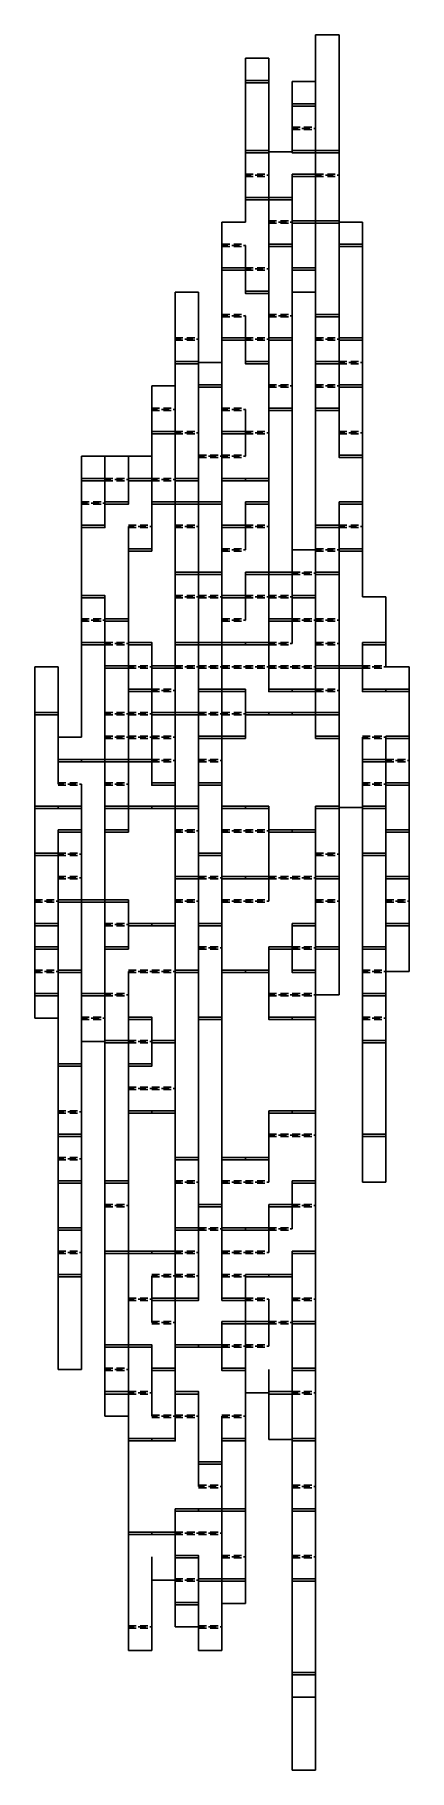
# Model space of a CAD drawing. Header units: millimetres. Extents: x 0 to 128, y 0 to 594.
import ezdxf

# ---------------------------------------------------------------- set-up
doc = ezdxf.new("R2010")
doc.units = ezdxf.units.MM
for name, color, linetype in [('CUT', 3, 'CONTINUOUS'), ('MOUNTAIN_FOLD', 1, 'CONTINUOUS'), ('VALLEY_FOLD', 5, 'CONTINUOUS')]:
    doc.layers.add(name, color=color, linetype=linetype)

msp = doc.modelspace()

# ---------------------------------------------------------------- linework, layer by layer
at = {"layer": 'CUT'}
for p, q in [((96.168, 593.994), (96.168, 585.98)), ((96.168, 593.994), (104.182, 593.994)), ((104.182, 593.994), (104.182, 585.98)), ((72.126, 585.98), (72.126, 577.966)), ((72.126, 585.98), (80.14, 585.98)), ((80.14, 585.98), (80.14, 577.966)), ((96.168, 585.98), (96.168, 577.966)), ((104.182, 585.98), (104.182, 577.966)), ((72.126, 577.966), (72.126, 569.952)), ((80.14, 577.966), (80.14, 569.952)), ((88.154, 577.966), (96.168, 577.966)), ((88.154, 577.966), (88.154, 569.952)), ((96.168, 577.966), (96.168, 569.952)), ((104.182, 577.966), (104.182, 569.952)), ((72.126, 569.952), (72.126, 561.938)), ((80.14, 569.952), (80.14, 561.938)), ((88.154, 569.952), (88.154, 561.938)), ((96.168, 569.952), (96.168, 561.938)), ((104.182, 569.952), (104.182, 561.938)), ((72.126, 561.938), (72.126, 553.924)), ((80.14, 561.938), (80.14, 553.924)), ((88.154, 561.938), (88.154, 553.924)), ((96.168, 561.938), (96.168, 553.924)), ((104.182, 561.938), (104.182, 553.924)), ((72.126, 553.924), (72.126, 545.91)), ((80.14, 553.924), (88.154, 553.924)), ((80.14, 553.924), (80.14, 545.91)), ((96.168, 553.924), (96.168, 545.91)), ((104.182, 553.924), (104.182, 545.91)), ((72.126, 545.91), (72.126, 537.896)), ((80.14, 545.91), (80.14, 537.896)), ((88.154, 545.91), (88.154, 537.896)), ((96.168, 545.91), (96.168, 537.896)), ((104.182, 545.91), (104.182, 537.896)), ((72.126, 537.896), (72.126, 529.882)), ((80.14, 537.896), (80.14, 529.882)), ((88.154, 537.896), (88.154, 529.882)), ((96.168, 537.896), (96.168, 529.882)), ((104.182, 537.896), (104.182, 529.882)), ((64.112, 529.882), (72.126, 529.882)), ((64.112, 529.882), (64.112, 521.868)), ((80.14, 529.882), (80.14, 521.868)), ((88.154, 529.882), (88.154, 521.868)), ((96.168, 529.882), (96.168, 521.868)), ((104.182, 529.882), (104.182, 521.868)), ((104.182, 529.882), (112.196, 529.882)), ((112.196, 529.882), (112.196, 521.868)), ((64.112, 521.868), (64.112, 513.854)), ((72.126, 521.868), (72.126, 513.854)), ((80.14, 521.868), (80.14, 513.854)), ((88.154, 521.868), (88.154, 513.854)), ((96.168, 521.868), (96.168, 513.854)), ((104.182, 521.868), (104.182, 513.854)), ((112.196, 521.868), (112.196, 513.854)), ((64.112, 513.854), (64.112, 505.84)), ((72.126, 513.854), (72.126, 505.84)), ((80.14, 513.854), (80.14, 505.84)), ((88.154, 513.854), (88.154, 505.84)), ((96.168, 513.854), (96.168, 505.84)), ((104.182, 513.854), (104.182, 505.84)), ((112.196, 513.854), (112.196, 505.84)), ((48.084, 505.84), (48.084, 497.826)), ((48.084, 505.84), (56.098, 505.84)), ((56.098, 505.84), (56.098, 497.826)), ((64.112, 505.84), (64.112, 497.826)), ((80.14, 505.84), (80.14, 497.826)), ((88.154, 505.84), (88.154, 497.826)), ((88.154, 505.84), (96.168, 505.84)), ((96.168, 505.84), (96.168, 497.826)), ((104.182, 505.84), (104.182, 497.826)), ((112.196, 505.84), (112.196, 497.826)), ((48.084, 497.826), (48.084, 489.812)), ((56.098, 497.826), (56.098, 489.812)), ((64.112, 497.826), (64.112, 489.812)), ((72.126, 497.826), (72.126, 489.812)), ((80.14, 497.826), (80.14, 489.812)), ((88.154, 497.826), (88.154, 489.812)), ((96.168, 497.826), (96.168, 489.812)), ((104.182, 497.826), (104.182, 489.812)), ((112.196, 497.826), (112.196, 489.812)), ((48.084, 489.812), (48.084, 481.798)), ((56.098, 489.812), (56.098, 481.798)), ((64.112, 489.812), (64.112, 481.798)), ((72.126, 489.812), (72.126, 481.798)), ((80.14, 489.812), (80.14, 481.798)), ((88.154, 489.812), (88.154, 481.798)), ((96.168, 489.812), (96.168, 481.798)), ((104.182, 489.812), (104.182, 481.798)), ((112.196, 489.812), (112.196, 481.798)), ((48.084, 481.798), (48.084, 473.784)), ((56.098, 481.798), (64.112, 481.798)), ((56.098, 481.798), (56.098, 473.784)), ((64.112, 481.798), (64.112, 473.784)), ((80.14, 481.798), (80.14, 473.784)), ((88.154, 481.798), (88.154, 473.784)), ((96.168, 481.798), (96.168, 473.784)), ((104.182, 481.798), (104.182, 473.784)), ((112.196, 481.798), (112.196, 473.784)), ((40.07, 473.784), (48.084, 473.784)), ((40.07, 473.784), (40.07, 465.77)), ((48.084, 473.784), (48.084, 465.77)), ((56.098, 473.784), (56.098, 465.77)), ((64.112, 473.784), (64.112, 465.77)), ((80.14, 473.784), (80.14, 465.77)), ((88.154, 473.784), (88.154, 465.77)), ((96.168, 473.784), (96.168, 465.77)), ((104.182, 473.784), (104.182, 465.77)), ((112.196, 473.784), (112.196, 465.77)), ((40.07, 465.77), (40.07, 457.756)), ((48.084, 465.77), (48.084, 457.756)), ((56.098, 465.77), (56.098, 457.756)), ((64.112, 465.77), (64.112, 457.756)), ((72.126, 465.77), (72.126, 457.756)), ((80.14, 465.77), (80.14, 457.756)), ((88.154, 465.77), (88.154, 457.756)), ((96.168, 465.77), (96.168, 457.756)), ((104.182, 465.77), (104.182, 457.756)), ((112.196, 465.77), (112.196, 457.756)), ((40.07, 457.756), (40.07, 449.742)), ((48.084, 457.756), (48.084, 449.742)), ((56.098, 457.756), (56.098, 449.742)), ((64.112, 457.756), (64.112, 449.742)), ((72.126, 457.756), (72.126, 449.742)), ((80.14, 457.756), (80.14, 449.742)), ((88.154, 457.756), (88.154, 449.742)), ((96.168, 457.756), (96.168, 449.742)), ((104.182, 457.756), (104.182, 449.742)), ((112.196, 457.756), (112.196, 449.742)), ((16.028, 449.742), (24.042, 449.742)), ((16.028, 449.742), (16.028, 441.728)), ((24.042, 449.742), (24.042, 441.728)), ((24.042, 449.742), (32.056, 449.742)), ((32.056, 449.742), (32.056, 441.728)), ((32.056, 449.742), (40.07, 449.742)), ((40.07, 449.742), (40.07, 441.728)), ((48.084, 449.742), (48.084, 441.728)), ((56.098, 449.742), (56.098, 441.728)), ((64.112, 449.742), (64.112, 441.728)), ((80.14, 449.742), (80.14, 441.728)), ((88.154, 449.742), (88.154, 441.728)), ((96.168, 449.742), (96.168, 441.728)), ((112.196, 449.742), (112.196, 441.728)), ((16.028, 441.728), (16.028, 433.714)), ((24.042, 441.728), (24.042, 433.714)), ((32.056, 441.728), (32.056, 433.714)), ((40.07, 441.728), (40.07, 433.714)), ((48.084, 441.728), (48.084, 433.714)), ((56.098, 441.728), (56.098, 433.714)), ((64.112, 441.728), (64.112, 433.714)), ((80.14, 441.728), (80.14, 433.714)), ((88.154, 441.728), (88.154, 433.714)), ((96.168, 441.728), (96.168, 433.714)), ((112.196, 441.728), (112.196, 433.714)), ((16.028, 433.714), (16.028, 425.7)), ((24.042, 433.714), (24.042, 425.7)), ((40.07, 433.714), (40.07, 425.7)), ((48.084, 433.714), (48.084, 425.7)), ((56.098, 433.714), (56.098, 425.7)), ((64.112, 433.714), (64.112, 425.7)), ((72.126, 433.714), (72.126, 425.7)), ((80.14, 433.714), (80.14, 425.7)), ((88.154, 433.714), (88.154, 425.7)), ((96.168, 433.714), (96.168, 425.7)), ((104.182, 433.714), (104.182, 425.7)), ((112.196, 433.714), (112.196, 425.7)), ((16.028, 425.7), (16.028, 417.686)), ((32.056, 425.7), (32.056, 417.686)), ((40.07, 425.7), (40.07, 417.686)), ((48.084, 425.7), (48.084, 417.686)), ((56.098, 425.7), (56.098, 417.686)), ((64.112, 425.7), (64.112, 417.686)), ((72.126, 425.7), (72.126, 417.686)), ((80.14, 425.7), (80.14, 417.686)), ((88.154, 425.7), (88.154, 417.686)), ((96.168, 425.7), (96.168, 417.686)), ((104.182, 425.7), (104.182, 417.686)), ((112.196, 425.7), (112.196, 417.686)), ((16.028, 417.686), (16.028, 409.672)), ((32.056, 417.686), (32.056, 409.672)), ((48.084, 417.686), (48.084, 409.672)), ((56.098, 417.686), (56.098, 409.672)), ((64.112, 417.686), (64.112, 409.672)), ((80.14, 417.686), (80.14, 409.672)), ((88.154, 417.686), (88.154, 409.672)), ((88.154, 417.686), (96.168, 417.686)), ((96.168, 417.686), (96.168, 409.672)), ((104.182, 417.686), (104.182, 409.672)), ((112.196, 417.686), (112.196, 409.672)), ((16.028, 409.672), (16.028, 401.658)), ((32.056, 409.672), (32.056, 401.658)), ((48.084, 409.672), (48.084, 401.658)), ((56.098, 409.672), (56.098, 401.658)), ((64.112, 409.672), (64.112, 401.658)), ((72.126, 409.672), (72.126, 401.658)), ((80.14, 409.672), (80.14, 401.658)), ((88.154, 409.672), (88.154, 401.658)), ((96.168, 409.672), (96.168, 401.658)), ((104.182, 409.672), (104.182, 401.658)), ((112.196, 409.672), (112.196, 401.658)), ((16.028, 401.658), (16.028, 393.644)), ((24.042, 401.658), (24.042, 393.644)), ((32.056, 401.658), (32.056, 393.644)), ((48.084, 401.658), (48.084, 393.644)), ((56.098, 401.658), (56.098, 393.644)), ((64.112, 401.658), (64.112, 393.644)), ((72.126, 401.658), (72.126, 393.644)), ((80.14, 401.658), (80.14, 393.644)), ((88.154, 401.658), (88.154, 393.644)), ((96.168, 401.658), (96.168, 393.644)), ((104.182, 401.658), (104.182, 393.644)), ((112.196, 401.658), (120.21, 401.658)), ((120.21, 401.658), (120.21, 393.644)), ((16.028, 393.644), (16.028, 385.63)), ((24.042, 393.644), (24.042, 385.63)), ((32.056, 393.644), (32.056, 385.63)), ((48.084, 393.644), (48.084, 385.63)), ((56.098, 393.644), (56.098, 385.63)), ((64.112, 393.644), (64.112, 385.63)), ((80.14, 393.644), (80.14, 385.63)), ((88.154, 393.644), (88.154, 385.63)), ((96.168, 393.644), (96.168, 385.63)), ((104.182, 393.644), (104.182, 385.63)), ((120.21, 393.644), (120.21, 385.63)), ((16.028, 385.63), (16.028, 377.616)), ((24.042, 385.63), (24.042, 377.616)), ((32.056, 385.63), (32.056, 377.616)), ((40.07, 385.63), (40.07, 377.616)), ((48.084, 385.63), (48.084, 377.616)), ((56.098, 385.63), (56.098, 377.616)), ((64.112, 385.63), (64.112, 377.616)), ((80.14, 385.63), (80.14, 377.616)), ((96.168, 385.63), (96.168, 377.616)), ((104.182, 385.63), (104.182, 377.616)), ((112.196, 385.63), (112.196, 377.616)), ((120.21, 385.63), (120.21, 377.616)), ((0, 377.616), (0, 369.602)), ((0, 377.616), (8.014, 377.616)), ((8.014, 377.616), (8.014, 369.602)), ((16.028, 377.616), (16.028, 369.602)), ((24.042, 377.616), (24.042, 369.602)), ((32.056, 377.616), (32.056, 369.602)), ((40.07, 377.616), (40.07, 369.602)), ((48.084, 377.616), (48.084, 369.602)), ((56.098, 377.616), (56.098, 369.602)), ((64.112, 377.616), (64.112, 369.602)), ((80.14, 377.616), (80.14, 369.602)), ((96.168, 377.616), (96.168, 369.602)), ((104.182, 377.616), (104.182, 369.602)), ((112.196, 377.616), (112.196, 369.602)), ((120.21, 377.616), (128.224, 377.616)), ((128.224, 377.616), (128.224, 369.602)), ((0, 369.602), (0, 361.588)), ((8.014, 369.602), (8.014, 361.588)), ((16.028, 369.602), (16.028, 361.588)), ((24.042, 369.602), (24.042, 361.588)), ((32.056, 369.602), (32.056, 361.588)), ((40.07, 369.602), (40.07, 361.588)), ((48.084, 369.602), (48.084, 361.588)), ((56.098, 369.602), (56.098, 361.588)), ((64.112, 369.602), (64.112, 361.588)), ((72.126, 369.602), (72.126, 361.588)), ((96.168, 369.602), (96.168, 361.588)), ((104.182, 369.602), (104.182, 361.588)), ((128.224, 369.602), (128.224, 361.588)), ((0, 361.588), (0, 353.574)), ((8.014, 361.588), (8.014, 353.574)), ((16.028, 361.588), (16.028, 353.574)), ((24.042, 361.588), (24.042, 353.574)), ((32.056, 361.588), (32.056, 353.574)), ((40.07, 361.588), (40.07, 353.574)), ((48.084, 361.588), (48.084, 353.574)), ((56.098, 361.588), (56.098, 353.574)), ((64.112, 361.588), (64.112, 353.574)), ((72.126, 361.588), (72.126, 353.574)), ((96.168, 361.588), (96.168, 353.574)), ((104.182, 361.588), (104.182, 353.574)), ((128.224, 361.588), (128.224, 353.574)), ((0, 353.574), (0, 345.56)), ((8.014, 353.574), (16.028, 353.574)), ((8.014, 353.574), (8.014, 345.56)), ((24.042, 353.574), (24.042, 345.56)), ((32.056, 353.574), (32.056, 345.56)), ((40.07, 353.574), (40.07, 345.56)), ((48.084, 353.574), (48.084, 345.56)), ((56.098, 353.574), (56.098, 345.56)), ((64.112, 353.574), (64.112, 345.56)), ((104.182, 353.574), (104.182, 345.56)), ((112.196, 353.574), (112.196, 345.56)), ((120.21, 353.574), (120.21, 345.56)), ((128.224, 353.574), (128.224, 345.56)), ((0, 345.56), (0, 337.546)), ((8.014, 345.56), (8.014, 337.546)), ((24.042, 345.56), (24.042, 337.546)), ((32.056, 345.56), (32.056, 337.546)), ((40.07, 345.56), (40.07, 337.546)), ((48.084, 345.56), (48.084, 337.546)), ((56.098, 345.56), (56.098, 337.546)), ((64.112, 345.56), (64.112, 337.546)), ((104.182, 345.56), (104.182, 337.546)), ((112.196, 345.56), (112.196, 337.546)), ((120.21, 345.56), (120.21, 337.546)), ((128.224, 345.56), (128.224, 337.546)), ((0, 337.546), (0, 329.532)), ((16.028, 337.546), (16.028, 329.532)), ((24.042, 337.546), (24.042, 329.532)), ((32.056, 337.546), (32.056, 329.532)), ((48.084, 337.546), (48.084, 329.532)), ((56.098, 337.546), (56.098, 329.532)), ((64.112, 337.546), (64.112, 329.532)), ((104.182, 337.546), (104.182, 329.532)), ((112.196, 337.546), (112.196, 329.532)), ((120.21, 337.546), (120.21, 329.532)), ((128.224, 337.546), (128.224, 329.532)), ((0, 329.532), (0, 321.518)), ((16.028, 329.532), (16.028, 321.518)), ((24.042, 329.532), (24.042, 321.518)), ((32.056, 329.532), (32.056, 321.518)), ((48.084, 329.532), (48.084, 321.518)), ((56.098, 329.532), (56.098, 321.518)), ((64.112, 329.532), (64.112, 321.518)), ((80.14, 329.532), (80.14, 321.518)), ((96.168, 329.532), (96.168, 321.518)), ((104.182, 329.532), (104.182, 321.518)), ((104.182, 329.532), (112.196, 329.532)), ((112.196, 329.532), (112.196, 321.518)), ((120.21, 329.532), (120.21, 321.518)), ((128.224, 329.532), (128.224, 321.518)), ((0, 321.518), (0, 313.504)), ((8.014, 321.518), (8.014, 313.504)), ((16.028, 321.518), (16.028, 313.504)), ((24.042, 321.518), (24.042, 313.504)), ((48.084, 321.518), (48.084, 313.504)), ((56.098, 321.518), (56.098, 313.504)), ((64.112, 321.518), (64.112, 313.504)), ((80.14, 321.518), (80.14, 313.504)), ((96.168, 321.518), (96.168, 313.504)), ((104.182, 321.518), (104.182, 313.504)), ((112.196, 321.518), (112.196, 313.504)), ((120.21, 321.518), (120.21, 313.504)), ((128.224, 321.518), (128.224, 313.504)), ((0, 313.504), (0, 305.49)), ((8.014, 313.504), (8.014, 305.49)), ((16.028, 313.504), (16.028, 305.49)), ((24.042, 313.504), (24.042, 305.49)), ((48.084, 313.504), (48.084, 305.49)), ((56.098, 313.504), (56.098, 305.49)), ((64.112, 313.504), (64.112, 305.49)), ((80.14, 313.504), (80.14, 305.49)), ((96.168, 313.504), (96.168, 305.49)), ((104.182, 313.504), (104.182, 305.49)), ((112.196, 313.504), (112.196, 305.49)), ((120.21, 313.504), (120.21, 305.49)), ((128.224, 313.504), (128.224, 305.49)), ((0, 305.49), (0, 297.476)), ((8.014, 305.49), (8.014, 297.476)), ((16.028, 305.49), (16.028, 297.476)), ((24.042, 305.49), (24.042, 297.476)), ((48.084, 305.49), (48.084, 297.476)), ((56.098, 305.49), (56.098, 297.476)), ((64.112, 305.49), (64.112, 297.476)), ((80.14, 305.49), (80.14, 297.476)), ((96.168, 305.49), (96.168, 297.476)), ((104.182, 305.49), (104.182, 297.476)), ((112.196, 305.49), (112.196, 297.476)), ((120.21, 305.49), (120.21, 297.476)), ((128.224, 305.49), (128.224, 297.476)), ((0, 297.476), (0, 289.462)), ((8.014, 297.476), (8.014, 289.462)), ((16.028, 297.476), (16.028, 289.462)), ((24.042, 297.476), (24.042, 289.462)), ((32.056, 297.476), (32.056, 289.462)), ((48.084, 297.476), (48.084, 289.462)), ((56.098, 297.476), (56.098, 289.462)), ((64.112, 297.476), (64.112, 289.462)), ((96.168, 297.476), (96.168, 289.462)), ((104.182, 297.476), (104.182, 289.462)), ((112.196, 297.476), (112.196, 289.462)), ((120.21, 297.476), (120.21, 289.462)), ((128.224, 297.476), (128.224, 289.462)), ((0, 289.462), (0, 281.448)), ((8.014, 289.462), (8.014, 281.448)), ((16.028, 289.462), (16.028, 281.448)), ((24.042, 289.462), (24.042, 281.448)), ((32.056, 289.462), (32.056, 281.448)), ((48.084, 289.462), (48.084, 281.448)), ((56.098, 289.462), (56.098, 281.448)), ((64.112, 289.462), (64.112, 281.448)), ((88.154, 289.462), (88.154, 281.448)), ((96.168, 289.462), (96.168, 281.448)), ((104.182, 289.462), (104.182, 281.448)), ((112.196, 289.462), (112.196, 281.448)), ((120.21, 289.462), (120.21, 281.448)), ((128.224, 289.462), (128.224, 281.448)), ((0, 281.448), (0, 273.434)), ((8.014, 281.448), (8.014, 273.434)), ((16.028, 281.448), (16.028, 273.434)), ((24.042, 281.448), (24.042, 273.434)), ((48.084, 281.448), (48.084, 273.434)), ((56.098, 281.448), (56.098, 273.434)), ((64.112, 281.448), (64.112, 273.434)), ((80.14, 281.448), (80.14, 273.434)), ((88.154, 281.448), (88.154, 273.434)), ((96.168, 281.448), (96.168, 273.434)), ((104.182, 281.448), (104.182, 273.434)), ((112.196, 281.448), (112.196, 273.434)), ((120.21, 281.448), (120.21, 273.434)), ((128.224, 281.448), (128.224, 273.434)), ((0, 273.434), (0, 265.42)), ((8.014, 273.434), (8.014, 265.42)), ((16.028, 273.434), (16.028, 265.42)), ((24.042, 273.434), (24.042, 265.42)), ((32.056, 273.434), (32.056, 265.42)), ((48.084, 273.434), (48.084, 265.42)), ((56.098, 273.434), (56.098, 265.42)), ((64.112, 273.434), (64.112, 265.42)), ((80.14, 273.434), (80.14, 265.42)), ((96.168, 273.434), (96.168, 265.42)), ((104.182, 273.434), (104.182, 265.42)), ((112.196, 273.434), (112.196, 265.42)), ((120.21, 273.434), (120.21, 265.42)), ((120.21, 273.434), (128.224, 273.434)), ((0, 265.42), (0, 257.406)), ((8.014, 265.42), (8.014, 257.406)), ((16.028, 265.42), (16.028, 257.406)), ((24.042, 265.42), (24.042, 257.406)), ((32.056, 265.42), (32.056, 257.406)), ((48.084, 265.42), (48.084, 257.406)), ((56.098, 265.42), (56.098, 257.406)), ((64.112, 265.42), (64.112, 257.406)), ((80.14, 265.42), (80.14, 257.406)), ((96.168, 265.42), (104.182, 265.42)), ((96.168, 265.42), (96.168, 257.406)), ((112.196, 265.42), (112.196, 257.406)), ((120.21, 265.42), (120.21, 257.406)), ((0, 257.406), (8.014, 257.406)), ((8.014, 257.406), (8.014, 249.392)), ((16.028, 257.406), (16.028, 249.392)), ((24.042, 257.406), (24.042, 249.392)), ((32.056, 257.406), (32.056, 249.392)), ((40.07, 257.406), (40.07, 249.392)), ((48.084, 257.406), (48.084, 249.392)), ((56.098, 257.406), (56.098, 249.392)), ((64.112, 257.406), (64.112, 249.392)), ((96.168, 257.406), (96.168, 249.392)), ((112.196, 257.406), (112.196, 249.392)), ((120.21, 257.406), (120.21, 249.392)), ((8.014, 249.392), (8.014, 241.378)), ((16.028, 249.392), (24.042, 249.392)), ((16.028, 249.392), (16.028, 241.378)), ((24.042, 249.392), (24.042, 241.378)), ((32.056, 249.392), (32.056, 241.378)), ((40.07, 249.392), (40.07, 241.378)), ((48.084, 249.392), (48.084, 241.378)), ((56.098, 249.392), (56.098, 241.378)), ((64.112, 249.392), (64.112, 241.378)), ((96.168, 249.392), (96.168, 241.378)), ((112.196, 249.392), (112.196, 241.378)), ((120.21, 249.392), (120.21, 241.378)), ((8.014, 241.378), (8.014, 233.364)), ((16.028, 241.378), (16.028, 233.364)), ((24.042, 241.378), (24.042, 233.364)), ((32.056, 241.378), (32.056, 233.364)), ((48.084, 241.378), (48.084, 233.364)), ((56.098, 241.378), (56.098, 233.364)), ((64.112, 241.378), (64.112, 233.364)), ((96.168, 241.378), (96.168, 233.364)), ((112.196, 241.378), (112.196, 233.364)), ((120.21, 241.378), (120.21, 233.364)), ((8.014, 233.364), (8.014, 225.35)), ((16.028, 233.364), (16.028, 225.35)), ((24.042, 233.364), (24.042, 225.35)), ((32.056, 233.364), (32.056, 225.35)), ((48.084, 233.364), (48.084, 225.35)), ((56.098, 233.364), (56.098, 225.35)), ((64.112, 233.364), (64.112, 225.35)), ((96.168, 233.364), (96.168, 225.35)), ((112.196, 233.364), (112.196, 225.35)), ((120.21, 233.364), (120.21, 225.35)), ((8.014, 225.35), (8.014, 217.336)), ((16.028, 225.35), (16.028, 217.336)), ((24.042, 225.35), (24.042, 217.336)), ((32.056, 225.35), (32.056, 217.336)), ((48.084, 225.35), (48.084, 217.336)), ((56.098, 225.35), (56.098, 217.336)), ((64.112, 225.35), (64.112, 217.336)), ((80.14, 225.35), (80.14, 217.336)), ((96.168, 225.35), (96.168, 217.336)), ((112.196, 225.35), (112.196, 217.336)), ((120.21, 225.35), (120.21, 217.336)), ((8.014, 217.336), (8.014, 209.322)), ((16.028, 217.336), (16.028, 209.322)), ((24.042, 217.336), (24.042, 209.322)), ((32.056, 217.336), (32.056, 209.322)), ((48.084, 217.336), (48.084, 209.322)), ((56.098, 217.336), (56.098, 209.322)), ((64.112, 217.336), (64.112, 209.322)), ((80.14, 217.336), (80.14, 209.322)), ((96.168, 217.336), (96.168, 209.322)), ((112.196, 217.336), (112.196, 209.322)), ((120.21, 217.336), (120.21, 209.322)), ((8.014, 209.322), (8.014, 201.308)), ((16.028, 209.322), (16.028, 201.308)), ((24.042, 209.322), (24.042, 201.308)), ((32.056, 209.322), (32.056, 201.308)), ((48.084, 209.322), (48.084, 201.308)), ((56.098, 209.322), (56.098, 201.308)), ((64.112, 209.322), (64.112, 201.308)), ((80.14, 209.322), (80.14, 201.308)), ((96.168, 209.322), (96.168, 201.308)), ((112.196, 209.322), (112.196, 201.308)), ((120.21, 209.322), (120.21, 201.308)), ((8.014, 201.308), (8.014, 193.294)), ((16.028, 201.308), (16.028, 193.294)), ((24.042, 201.308), (24.042, 193.294)), ((32.056, 201.308), (32.056, 193.294)), ((48.084, 201.308), (48.084, 193.294)), ((56.098, 201.308), (56.098, 193.294)), ((64.112, 201.308), (64.112, 193.294)), ((88.154, 201.308), (88.154, 193.294)), ((96.168, 201.308), (96.168, 193.294)), ((112.196, 201.308), (120.21, 201.308)), ((8.014, 193.294), (8.014, 185.28)), ((16.028, 193.294), (16.028, 185.28)), ((24.042, 193.294), (24.042, 185.28)), ((32.056, 193.294), (32.056, 185.28)), ((48.084, 193.294), (48.084, 185.28)), ((56.098, 193.294), (56.098, 185.28)), ((64.112, 193.294), (64.112, 185.28)), ((80.14, 193.294), (80.14, 185.28)), ((88.154, 193.294), (88.154, 185.28)), ((96.168, 193.294), (96.168, 185.28)), ((8.014, 185.28), (8.014, 177.266)), ((16.028, 185.28), (16.028, 177.266)), ((24.042, 185.28), (24.042, 177.266)), ((32.056, 185.28), (32.056, 177.266)), ((48.084, 185.28), (48.084, 177.266)), ((56.098, 185.28), (56.098, 177.266)), ((64.112, 185.28), (64.112, 177.266)), ((80.14, 185.28), (80.14, 177.266)), ((96.168, 185.28), (96.168, 177.266)), ((8.014, 177.266), (8.014, 169.252)), ((16.028, 177.266), (16.028, 169.252)), ((24.042, 177.266), (24.042, 169.252)), ((32.056, 177.266), (32.056, 169.252)), ((48.084, 177.266), (48.084, 169.252)), ((56.098, 177.266), (56.098, 169.252)), ((64.112, 177.266), (64.112, 169.252)), ((88.154, 177.266), (88.154, 169.252)), ((96.168, 177.266), (96.168, 169.252)), ((8.014, 169.252), (8.014, 161.238)), ((16.028, 169.252), (16.028, 161.238)), ((24.042, 169.252), (24.042, 161.238)), ((32.056, 169.252), (32.056, 161.238)), ((40.07, 169.252), (40.07, 161.238)), ((48.084, 169.252), (48.084, 161.238)), ((56.098, 169.252), (56.098, 161.238)), ((64.112, 169.252), (64.112, 161.238)), ((72.126, 169.252), (72.126, 161.238)), ((88.154, 169.252), (88.154, 161.238)), ((96.168, 169.252), (96.168, 161.238)), ((8.014, 161.238), (8.014, 153.224)), ((16.028, 161.238), (16.028, 153.224)), ((24.042, 161.238), (24.042, 153.224)), ((32.056, 161.238), (32.056, 153.224)), ((40.07, 161.238), (40.07, 153.224)), ((48.084, 161.238), (48.084, 153.224)), ((72.126, 161.238), (72.126, 153.224)), ((80.14, 161.238), (80.14, 153.224)), ((88.154, 161.238), (88.154, 153.224)), ((96.168, 161.238), (96.168, 153.224)), ((8.014, 153.224), (8.014, 145.21)), ((16.028, 153.224), (16.028, 145.21)), ((24.042, 153.224), (24.042, 145.21)), ((32.056, 153.224), (32.056, 145.21)), ((48.084, 153.224), (48.084, 145.21)), ((64.112, 153.224), (64.112, 145.21)), ((72.126, 153.224), (72.126, 145.21)), ((80.14, 153.224), (80.14, 145.21)), ((88.154, 153.224), (88.154, 145.21)), ((96.168, 153.224), (96.168, 145.21)), ((8.014, 145.21), (8.014, 137.196)), ((16.028, 145.21), (16.028, 137.196)), ((24.042, 145.21), (24.042, 137.196)), ((32.056, 145.21), (32.056, 137.196)), ((40.07, 145.21), (40.07, 137.196)), ((48.084, 145.21), (48.084, 137.196)), ((64.112, 145.21), (64.112, 137.196)), ((72.126, 145.21), (72.126, 137.196)), ((88.154, 145.21), (88.154, 137.196)), ((96.168, 145.21), (96.168, 137.196)), ((8.014, 137.196), (16.028, 137.196)), ((24.042, 137.196), (24.042, 129.182)), ((32.056, 137.196), (32.056, 129.182)), ((40.07, 137.196), (40.07, 129.182)), ((48.084, 137.196), (48.084, 129.182)), ((72.126, 137.196), (72.126, 129.182)), ((80.14, 137.196), (80.14, 129.182)), ((88.154, 137.196), (88.154, 129.182)), ((96.168, 137.196), (96.168, 129.182)), ((24.042, 129.182), (24.042, 121.168)), ((32.056, 129.182), (32.056, 121.168)), ((40.07, 129.182), (40.07, 121.168)), ((48.084, 129.182), (48.084, 121.168)), ((56.098, 129.182), (56.098, 121.168)), ((72.126, 129.182), (72.126, 121.168)), ((72.126, 129.182), (80.14, 129.182)), ((80.14, 129.182), (80.14, 121.168)), ((88.154, 129.182), (88.154, 121.168)), ((96.168, 129.182), (96.168, 121.168)), ((24.042, 121.168), (32.056, 121.168)), ((32.056, 121.168), (32.056, 113.154)), ((48.084, 121.168), (48.084, 113.154)), ((56.098, 121.168), (56.098, 113.154)), ((64.112, 121.168), (64.112, 113.154)), ((72.126, 121.168), (72.126, 113.154)), ((80.14, 121.168), (80.14, 113.154)), ((88.154, 121.168), (88.154, 113.154)), ((96.168, 121.168), (96.168, 113.154)), ((32.056, 113.154), (32.056, 105.14)), ((56.098, 113.154), (56.098, 105.14)), ((64.112, 113.154), (64.112, 105.14)), ((72.126, 113.154), (72.126, 105.14)), ((80.14, 113.154), (88.154, 113.154)), ((88.154, 113.154), (88.154, 105.14)), ((96.168, 113.154), (96.168, 105.14)), ((32.056, 105.14), (32.056, 97.126)), ((56.098, 105.14), (56.098, 97.126)), ((64.112, 105.14), (64.112, 97.126)), ((72.126, 105.14), (72.126, 97.126)), ((88.154, 105.14), (88.154, 97.126)), ((96.168, 105.14), (96.168, 97.126)), ((32.056, 97.126), (32.056, 89.112)), ((64.112, 97.126), (64.112, 89.112)), ((72.126, 97.126), (72.126, 89.112)), ((88.154, 97.126), (88.154, 89.112)), ((96.168, 97.126), (96.168, 89.112)), ((32.056, 89.112), (32.056, 81.098)), ((48.084, 89.112), (48.084, 81.098)), ((64.112, 89.112), (64.112, 81.098)), ((72.126, 89.112), (72.126, 81.098)), ((88.154, 89.112), (88.154, 81.098)), ((96.168, 89.112), (96.168, 81.098)), ((32.056, 81.098), (32.056, 73.084)), ((48.084, 81.098), (48.084, 73.084)), ((64.112, 81.098), (64.112, 73.084)), ((72.126, 81.098), (72.126, 73.084)), ((88.154, 81.098), (88.154, 73.084)), ((96.168, 81.098), (96.168, 73.084)), ((32.056, 73.084), (32.056, 65.07)), ((40.07, 73.084), (40.07, 65.07)), ((48.084, 73.084), (48.084, 65.07)), ((56.098, 73.084), (56.098, 65.07)), ((64.112, 73.084), (64.112, 65.07)), ((72.126, 73.084), (72.126, 65.07)), ((88.154, 73.084), (88.154, 65.07)), ((96.168, 73.084), (96.168, 65.07)), ((32.056, 65.07), (32.056, 57.056)), ((40.07, 65.07), (40.07, 57.056)), ((40.07, 65.07), (48.084, 65.07)), ((48.084, 65.07), (48.084, 57.056)), ((56.098, 65.07), (56.098, 57.056)), ((64.112, 65.07), (64.112, 57.056)), ((72.126, 65.07), (72.126, 57.056)), ((88.154, 65.07), (88.154, 57.056)), ((96.168, 65.07), (96.168, 57.056)), ((32.056, 57.056), (32.056, 49.042)), ((40.07, 57.056), (40.07, 49.042)), ((48.084, 57.056), (48.084, 49.042)), ((56.098, 57.056), (56.098, 49.042)), ((64.112, 57.056), (72.126, 57.056)), ((64.112, 57.056), (64.112, 49.042)), ((88.154, 57.056), (88.154, 49.042)), ((96.168, 57.056), (96.168, 49.042)), ((32.056, 49.042), (32.056, 41.028)), ((40.07, 49.042), (40.07, 41.028)), ((48.084, 49.042), (56.098, 49.042)), ((56.098, 49.042), (56.098, 41.028)), ((64.112, 49.042), (64.112, 41.028)), ((88.154, 49.042), (88.154, 41.028)), ((96.168, 49.042), (96.168, 41.028)), ((32.056, 41.028), (40.07, 41.028)), ((56.098, 41.028), (64.112, 41.028)), ((88.154, 41.028), (88.154, 33.014)), ((96.168, 41.028), (96.168, 33.014)), ((88.154, 33.014), (88.154, 25)), ((96.168, 33.014), (96.168, 25)), ((88.154, 25), (96.168, 25)), ((88.154, 25), (88.154, 0)), ((96.168, 25), (96.168, 0)), ((88.154, 0), (96.168, 0))]:
    msp.add_line(p, q, dxfattribs=at)
at = {"layer": 'MOUNTAIN_FOLD'}
for points in [[(72.126, 578.3667), (80.14, 578.3667), (80.14, 577.5653), (72.126, 577.5653)], [(88.154, 570.3527), (96.168, 570.3527), (96.168, 569.5513), (88.154, 569.5513)], [(72.126, 554.3247), (80.14, 554.3247), (80.14, 553.5233), (72.126, 553.5233)], [(88.154, 554.3247), (96.168, 554.3247), (96.168, 553.5233), (88.154, 553.5233)], [(96.168, 554.3247), (104.182, 554.3247), (104.182, 553.5233), (96.168, 553.5233)], [(88.154, 546.3107), (96.168, 546.3107), (96.168, 545.5093), (88.154, 545.5093)], [(72.126, 538.2967), (80.14, 538.2967), (80.14, 537.4953), (72.126, 537.4953)], [(80.14, 538.2967), (88.154, 538.2967), (88.154, 537.4953), (80.14, 537.4953)], [(88.154, 530.2827), (96.168, 530.2827), (96.168, 529.4813), (88.154, 529.4813)], [(96.168, 530.2827), (104.182, 530.2827), (104.182, 529.4813), (96.168, 529.4813)], [(80.14, 522.2687), (88.154, 522.2687), (88.154, 521.4673), (80.14, 521.4673)], [(104.182, 522.2687), (112.196, 522.2687), (112.196, 521.4673), (104.182, 521.4673)], [(64.112, 514.2547), (72.126, 514.2547), (72.126, 513.4533), (64.112, 513.4533)], [(88.154, 514.2547), (96.168, 514.2547), (96.168, 513.4533), (88.154, 513.4533)], [(72.126, 506.2407), (80.14, 506.2407), (80.14, 505.4393), (72.126, 505.4393)], [(96.168, 498.2267), (104.182, 498.2267), (104.182, 497.4253), (96.168, 497.4253)], [(64.112, 490.2127), (72.126, 490.2127), (72.126, 489.4113), (64.112, 489.4113)], [(80.14, 490.2127), (88.154, 490.2127), (88.154, 489.4113), (80.14, 489.4113)], [(104.182, 490.2127), (112.196, 490.2127), (112.196, 489.4113), (104.182, 489.4113)], [(48.084, 482.1987), (56.098, 482.1987), (56.098, 481.3973), (48.084, 481.3973)], [(72.126, 482.1987), (80.14, 482.1987), (80.14, 481.3973), (72.126, 481.3973)], [(96.168, 482.1987), (104.182, 482.1987), (104.182, 481.3973), (96.168, 481.3973)], [(56.098, 474.1847), (64.112, 474.1847), (64.112, 473.3833), (56.098, 473.3833)], [(104.182, 474.1847), (112.196, 474.1847), (112.196, 473.3833), (104.182, 473.3833)], [(80.14, 466.1707), (88.154, 466.1707), (88.154, 465.3693), (80.14, 465.3693)], [(96.168, 466.1707), (104.182, 466.1707), (104.182, 465.3693), (96.168, 465.3693)], [(40.07, 458.1567), (48.084, 458.1567), (48.084, 457.3553), (40.07, 457.3553)], [(64.112, 458.1567), (72.126, 458.1567), (72.126, 457.3553), (64.112, 457.3553)], [(104.182, 450.1427), (112.196, 450.1427), (112.196, 449.3413), (104.182, 449.3413)], [(16.028, 442.1287), (24.042, 442.1287), (24.042, 441.3273), (16.028, 441.3273)], [(32.056, 442.1287), (40.07, 442.1287), (40.07, 441.3273), (32.056, 441.3273)], [(48.084, 442.1287), (56.098, 442.1287), (56.098, 441.3273), (48.084, 441.3273)], [(64.112, 442.1287), (72.126, 442.1287), (72.126, 441.3273), (64.112, 441.3273)], [(72.126, 442.1287), (80.14, 442.1287), (80.14, 441.3273), (72.126, 441.3273)], [(24.042, 434.1147), (32.056, 434.1147), (32.056, 433.3133), (24.042, 433.3133)], [(40.07, 434.1147), (48.084, 434.1147), (48.084, 433.3133), (40.07, 433.3133)], [(48.084, 434.1147), (56.098, 434.1147), (56.098, 433.3133), (48.084, 433.3133)], [(56.098, 434.1147), (64.112, 434.1147), (64.112, 433.3133), (56.098, 433.3133)], [(72.126, 434.1147), (80.14, 434.1147), (80.14, 433.3133), (72.126, 433.3133)], [(104.182, 434.1147), (112.196, 434.1147), (112.196, 433.3133), (104.182, 433.3133)], [(16.028, 426.1007), (24.042, 426.1007), (24.042, 425.2993), (16.028, 425.2993)], [(64.112, 426.1007), (72.126, 426.1007), (72.126, 425.2993), (64.112, 425.2993)], [(96.168, 426.1007), (104.182, 426.1007), (104.182, 425.2993), (96.168, 425.2993)], [(32.056, 418.0867), (40.07, 418.0867), (40.07, 417.2853), (32.056, 417.2853)], [(104.182, 418.0867), (112.196, 418.0867), (112.196, 417.2853), (104.182, 417.2853)], [(48.084, 410.0727), (56.098, 410.0727), (56.098, 409.2713), (48.084, 409.2713)], [(56.098, 410.0727), (64.112, 410.0727), (64.112, 409.2713), (56.098, 409.2713)], [(72.126, 410.0727), (80.14, 410.0727), (80.14, 409.2713), (72.126, 409.2713)], [(80.14, 410.0727), (88.154, 410.0727), (88.154, 409.2713), (80.14, 409.2713)], [(96.168, 410.0727), (104.182, 410.0727), (104.182, 409.2713), (96.168, 409.2713)], [(16.028, 402.0587), (24.042, 402.0587), (24.042, 401.2573), (16.028, 401.2573)], [(64.112, 402.0587), (72.126, 402.0587), (72.126, 401.2573), (64.112, 401.2573)], [(88.154, 402.0587), (96.168, 402.0587), (96.168, 401.2573), (88.154, 401.2573)], [(24.042, 394.0447), (32.056, 394.0447), (32.056, 393.2433), (24.042, 393.2433)], [(80.14, 394.0447), (88.154, 394.0447), (88.154, 393.2433), (80.14, 393.2433)], [(16.028, 386.0307), (24.042, 386.0307), (24.042, 385.2293), (16.028, 385.2293)], [(32.056, 386.0307), (40.07, 386.0307), (40.07, 385.2293), (32.056, 385.2293)], [(48.084, 386.0307), (56.098, 386.0307), (56.098, 385.2293), (48.084, 385.2293)], [(56.098, 386.0307), (64.112, 386.0307), (64.112, 385.2293), (56.098, 385.2293)], [(64.112, 386.0307), (72.126, 386.0307), (72.126, 385.2293), (64.112, 385.2293)], [(72.126, 386.0307), (80.14, 386.0307), (80.14, 385.2293), (72.126, 385.2293)], [(112.196, 386.0307), (120.21, 386.0307), (120.21, 385.2293), (112.196, 385.2293)], [(24.042, 378.0167), (32.056, 378.0167), (32.056, 377.2153), (24.042, 377.2153)], [(40.07, 378.0167), (48.084, 378.0167), (48.084, 377.2153), (40.07, 377.2153)], [(96.168, 378.0167), (104.182, 378.0167), (104.182, 377.2153), (96.168, 377.2153)], [(104.182, 378.0167), (112.196, 378.0167), (112.196, 377.2153), (104.182, 377.2153)], [(32.056, 370.0027), (40.07, 370.0027), (40.07, 369.2013), (32.056, 369.2013)], [(56.098, 370.0027), (64.112, 370.0027), (64.112, 369.2013), (56.098, 369.2013)], [(64.112, 370.0027), (72.126, 370.0027), (72.126, 369.2013), (64.112, 369.2013)], [(80.14, 370.0027), (88.154, 370.0027), (88.154, 369.2013), (80.14, 369.2013)], [(88.154, 370.0027), (96.168, 370.0027), (96.168, 369.2013), (88.154, 369.2013)], [(112.196, 370.0027), (120.21, 370.0027), (120.21, 369.2013), (112.196, 369.2013)], [(120.21, 370.0027), (128.224, 370.0027), (128.224, 369.2013), (120.21, 369.2013)], [(0, 361.9887), (8.014, 361.9887), (8.014, 361.1873), (0, 361.1873)], [(40.07, 361.9887), (48.084, 361.9887), (48.084, 361.1873), (40.07, 361.1873)], [(48.084, 361.9887), (56.098, 361.9887), (56.098, 361.1873), (48.084, 361.1873)], [(72.126, 361.9887), (80.14, 361.9887), (80.14, 361.1873), (72.126, 361.1873)], [(80.14, 361.9887), (88.154, 361.9887), (88.154, 361.1873), (80.14, 361.1873)], [(88.154, 361.9887), (96.168, 361.9887), (96.168, 361.1873), (88.154, 361.1873)], [(96.168, 361.9887), (104.182, 361.9887), (104.182, 361.1873), (96.168, 361.1873)], [(56.098, 353.9747), (64.112, 353.9747), (64.112, 353.1733), (56.098, 353.1733)], [(64.112, 353.9747), (72.126, 353.9747), (72.126, 353.1733), (64.112, 353.1733)], [(96.168, 353.9747), (104.182, 353.9747), (104.182, 353.1733), (96.168, 353.1733)], [(120.21, 353.9747), (128.224, 353.9747), (128.224, 353.1733), (120.21, 353.1733)], [(8.014, 345.9607), (16.028, 345.9607), (16.028, 345.1593), (8.014, 345.1593)], [(16.028, 345.9607), (24.042, 345.9607), (24.042, 345.1593), (16.028, 345.1593)], [(24.042, 345.9607), (32.056, 345.9607), (32.056, 345.1593), (24.042, 345.1593)], [(32.056, 345.9607), (40.07, 345.9607), (40.07, 345.1593), (32.056, 345.1593)], [(112.196, 345.9607), (120.21, 345.9607), (120.21, 345.1593), (112.196, 345.1593)], [(40.07, 337.9467), (48.084, 337.9467), (48.084, 337.1453), (40.07, 337.1453)], [(56.098, 337.9467), (64.112, 337.9467), (64.112, 337.1453), (56.098, 337.1453)], [(120.21, 337.9467), (128.224, 337.9467), (128.224, 337.1453), (120.21, 337.1453)], [(0, 329.9327), (8.014, 329.9327), (8.014, 329.1313), (0, 329.1313)], [(8.014, 329.9327), (16.028, 329.9327), (16.028, 329.1313), (8.014, 329.1313)], [(24.042, 329.9327), (32.056, 329.9327), (32.056, 329.1313), (24.042, 329.1313)], [(32.056, 329.9327), (40.07, 329.9327), (40.07, 329.1313), (32.056, 329.1313)], [(40.07, 329.9327), (48.084, 329.9327), (48.084, 329.1313), (40.07, 329.1313)], [(48.084, 329.9327), (56.098, 329.9327), (56.098, 329.1313), (48.084, 329.1313)], [(64.112, 329.9327), (72.126, 329.9327), (72.126, 329.1313), (64.112, 329.1313)], [(72.126, 329.9327), (80.14, 329.9327), (80.14, 329.1313), (72.126, 329.1313)], [(96.168, 329.9327), (104.182, 329.9327), (104.182, 329.1313), (96.168, 329.1313)], [(112.196, 329.9327), (120.21, 329.9327), (120.21, 329.1313), (112.196, 329.1313)], [(8.014, 321.9187), (16.028, 321.9187), (16.028, 321.1173), (8.014, 321.1173)], [(24.042, 321.9187), (32.056, 321.9187), (32.056, 321.1173), (24.042, 321.1173)], [(80.14, 321.9187), (88.154, 321.9187), (88.154, 321.1173), (80.14, 321.1173)], [(88.154, 321.9187), (96.168, 321.9187), (96.168, 321.1173), (88.154, 321.1173)], [(120.21, 321.9187), (128.224, 321.9187), (128.224, 321.1173), (120.21, 321.1173)], [(0, 313.9047), (8.014, 313.9047), (8.014, 313.1033), (0, 313.1033)], [(56.098, 313.9047), (64.112, 313.9047), (64.112, 313.1033), (56.098, 313.1033)], [(112.196, 313.9047), (120.21, 313.9047), (120.21, 313.1033), (112.196, 313.1033)], [(48.084, 305.8907), (56.098, 305.8907), (56.098, 305.0893), (48.084, 305.0893)], [(64.112, 305.8907), (72.126, 305.8907), (72.126, 305.0893), (64.112, 305.0893)], [(72.126, 305.8907), (80.14, 305.8907), (80.14, 305.0893), (72.126, 305.0893)], [(96.168, 305.8907), (104.182, 305.8907), (104.182, 305.0893), (96.168, 305.0893)], [(120.21, 305.8907), (128.224, 305.8907), (128.224, 305.0893), (120.21, 305.0893)], [(8.014, 297.8767), (16.028, 297.8767), (16.028, 297.0753), (8.014, 297.0753)], [(16.028, 297.8767), (24.042, 297.8767), (24.042, 297.0753), (16.028, 297.0753)], [(24.042, 297.8767), (32.056, 297.8767), (32.056, 297.0753), (24.042, 297.0753)], [(0, 289.8627), (8.014, 289.8627), (8.014, 289.0613), (0, 289.0613)], [(32.056, 289.8627), (40.07, 289.8627), (40.07, 289.0613), (32.056, 289.0613)], [(40.07, 289.8627), (48.084, 289.8627), (48.084, 289.0613), (40.07, 289.0613)], [(56.098, 289.8627), (64.112, 289.8627), (64.112, 289.0613), (56.098, 289.0613)], [(88.154, 289.8627), (96.168, 289.8627), (96.168, 289.0613), (88.154, 289.0613)], [(120.21, 289.8627), (128.224, 289.8627), (128.224, 289.0613), (120.21, 289.0613)], [(0, 281.8487), (8.014, 281.8487), (8.014, 281.0473), (0, 281.0473)], [(24.042, 281.8487), (32.056, 281.8487), (32.056, 281.0473), (24.042, 281.0473)], [(80.14, 281.8487), (88.154, 281.8487), (88.154, 281.0473), (80.14, 281.0473)], [(96.168, 281.8487), (104.182, 281.8487), (104.182, 281.0473), (96.168, 281.0473)], [(112.196, 281.8487), (120.21, 281.8487), (120.21, 281.0473), (112.196, 281.0473)], [(8.014, 273.8347), (16.028, 273.8347), (16.028, 273.0333), (8.014, 273.0333)], [(48.084, 273.8347), (56.098, 273.8347), (56.098, 273.0333), (48.084, 273.0333)], [(64.112, 273.8347), (72.126, 273.8347), (72.126, 273.0333), (64.112, 273.0333)], [(72.126, 273.8347), (80.14, 273.8347), (80.14, 273.0333), (72.126, 273.0333)], [(88.154, 273.8347), (96.168, 273.8347), (96.168, 273.0333), (88.154, 273.0333)], [(0, 265.8207), (8.014, 265.8207), (8.014, 265.0193), (0, 265.0193)], [(16.028, 265.8207), (24.042, 265.8207), (24.042, 265.0193), (16.028, 265.0193)], [(112.196, 265.8207), (120.21, 265.8207), (120.21, 265.0193), (112.196, 265.0193)], [(32.056, 257.8067), (40.07, 257.8067), (40.07, 257.0053), (32.056, 257.0053)], [(56.098, 257.8067), (64.112, 257.8067), (64.112, 257.0053), (56.098, 257.0053)], [(80.14, 257.8067), (88.154, 257.8067), (88.154, 257.0053), (80.14, 257.0053)], [(88.154, 257.8067), (96.168, 257.8067), (96.168, 257.0053), (88.154, 257.0053)], [(24.042, 249.7927), (32.056, 249.7927), (32.056, 248.9913), (24.042, 248.9913)], [(40.07, 249.7927), (48.084, 249.7927), (48.084, 248.9913), (40.07, 248.9913)], [(112.196, 249.7927), (120.21, 249.7927), (120.21, 248.9913), (112.196, 248.9913)], [(8.014, 241.7787), (16.028, 241.7787), (16.028, 240.9773), (8.014, 240.9773)], [(32.056, 241.7787), (40.07, 241.7787), (40.07, 240.9773), (32.056, 240.9773)], [(32.056, 225.7507), (40.07, 225.7507), (40.07, 224.9493), (32.056, 224.9493)], [(40.07, 225.7507), (48.084, 225.7507), (48.084, 224.9493), (40.07, 224.9493)], [(80.14, 225.7507), (88.154, 225.7507), (88.154, 224.9493), (80.14, 224.9493)], [(88.154, 225.7507), (96.168, 225.7507), (96.168, 224.9493), (88.154, 224.9493)], [(8.014, 217.7367), (16.028, 217.7367), (16.028, 216.9353), (8.014, 216.9353)], [(112.196, 217.7367), (120.21, 217.7367), (120.21, 216.9353), (112.196, 216.9353)], [(48.084, 209.7227), (56.098, 209.7227), (56.098, 208.9213), (48.084, 208.9213)], [(64.112, 209.7227), (72.126, 209.7227), (72.126, 208.9213), (64.112, 208.9213)], [(72.126, 209.7227), (80.14, 209.7227), (80.14, 208.9213), (72.126, 208.9213)], [(8.014, 201.7087), (16.028, 201.7087), (16.028, 200.9073), (8.014, 200.9073)], [(24.042, 201.7087), (32.056, 201.7087), (32.056, 200.9073), (24.042, 200.9073)], [(88.154, 201.7087), (96.168, 201.7087), (96.168, 200.9073), (88.154, 200.9073)], [(56.098, 193.6947), (64.112, 193.6947), (64.112, 192.8933), (56.098, 192.8933)], [(80.14, 193.6947), (88.154, 193.6947), (88.154, 192.8933), (80.14, 192.8933)], [(8.014, 185.6807), (16.028, 185.6807), (16.028, 184.8793), (8.014, 184.8793)], [(48.084, 185.6807), (56.098, 185.6807), (56.098, 184.8793), (48.084, 184.8793)], [(64.112, 185.6807), (72.126, 185.6807), (72.126, 184.8793), (64.112, 184.8793)], [(72.126, 185.6807), (80.14, 185.6807), (80.14, 184.8793), (72.126, 184.8793)], [(24.042, 177.6667), (32.056, 177.6667), (32.056, 176.8653), (24.042, 176.8653)], [(32.056, 177.6667), (40.07, 177.6667), (40.07, 176.8653), (32.056, 176.8653)], [(40.07, 177.6667), (48.084, 177.6667), (48.084, 176.8653), (40.07, 176.8653)], [(88.154, 177.6667), (96.168, 177.6667), (96.168, 176.8653), (88.154, 176.8653)], [(8.014, 169.6527), (16.028, 169.6527), (16.028, 168.8513), (8.014, 168.8513)], [(72.126, 169.6527), (80.14, 169.6527), (80.14, 168.8513), (72.126, 168.8513)], [(80.14, 169.6527), (88.154, 169.6527), (88.154, 168.8513), (80.14, 168.8513)], [(40.07, 161.6387), (48.084, 161.6387), (48.084, 160.8373), (40.07, 160.8373)], [(48.084, 161.6387), (56.098, 161.6387), (56.098, 160.8373), (48.084, 160.8373)], [(64.112, 161.6387), (72.126, 161.6387), (72.126, 160.8373), (64.112, 160.8373)], [(64.112, 153.6247), (72.126, 153.6247), (72.126, 152.8233), (64.112, 152.8233)], [(72.126, 153.6247), (80.14, 153.6247), (80.14, 152.8233), (72.126, 152.8233)], [(88.154, 153.6247), (96.168, 153.6247), (96.168, 152.8233), (88.154, 152.8233)], [(24.042, 145.6107), (32.056, 145.6107), (32.056, 144.8093), (24.042, 144.8093)], [(32.056, 145.6107), (40.07, 145.6107), (40.07, 144.8093), (32.056, 144.8093)], [(48.084, 145.6107), (56.098, 145.6107), (56.098, 144.8093), (48.084, 144.8093)], [(56.098, 145.6107), (64.112, 145.6107), (64.112, 144.8093), (56.098, 144.8093)], [(40.07, 137.5967), (48.084, 137.5967), (48.084, 136.7953), (40.07, 136.7953)], [(64.112, 137.5967), (72.126, 137.5967), (72.126, 136.7953), (64.112, 136.7953)], [(88.154, 137.5967), (96.168, 137.5967), (96.168, 136.7953), (88.154, 136.7953)], [(24.042, 129.5827), (32.056, 129.5827), (32.056, 128.7813), (24.042, 128.7813)], [(48.084, 129.5827), (56.098, 129.5827), (56.098, 128.7813), (48.084, 128.7813)], [(80.14, 129.5827), (88.154, 129.5827), (88.154, 128.7813), (80.14, 128.7813)], [(32.056, 113.5547), (40.07, 113.5547), (40.07, 112.7533), (32.056, 112.7533)], [(40.07, 113.5547), (48.084, 113.5547), (48.084, 112.7533), (40.07, 112.7533)], [(64.112, 113.5547), (72.126, 113.5547), (72.126, 112.7533), (64.112, 112.7533)], [(88.154, 113.5547), (96.168, 113.5547), (96.168, 112.7533), (88.154, 112.7533)], [(56.098, 105.5407), (64.112, 105.5407), (64.112, 104.7393), (56.098, 104.7393)], [(48.084, 89.5127), (56.098, 89.5127), (56.098, 88.7113), (48.084, 88.7113)], [(56.098, 89.5127), (64.112, 89.5127), (64.112, 88.7113), (56.098, 88.7113)], [(64.112, 89.5127), (72.126, 89.5127), (72.126, 88.7113), (64.112, 88.7113)], [(88.154, 89.5127), (96.168, 89.5127), (96.168, 88.7113), (88.154, 88.7113)], [(32.056, 81.4987), (40.07, 81.4987), (40.07, 80.6973), (32.056, 80.6973)], [(40.07, 81.4987), (48.084, 81.4987), (48.084, 80.6973), (40.07, 80.6973)], [(48.084, 73.4847), (56.098, 73.4847), (56.098, 72.6833), (48.084, 72.6833)], [(56.098, 65.4707), (64.112, 65.4707), (64.112, 64.6693), (56.098, 64.6693)], [(64.112, 65.4707), (72.126, 65.4707), (72.126, 64.6693), (64.112, 64.6693)], [(88.154, 65.4707), (96.168, 65.4707), (96.168, 64.6693), (88.154, 64.6693)], [(48.084, 57.4567), (56.098, 57.4567), (56.098, 56.6553), (48.084, 56.6553)], [(88.154, 33.4147), (96.168, 33.4147), (96.168, 32.6133), (88.154, 32.6133)]]:
    msp.add_lwpolyline(points, close=True, dxfattribs=at)
at = {"layer": 'VALLEY_FOLD'}
for p, q in [((88.154, 562.3387), (90.8253, 562.3387)), ((88.154, 561.938), (90.1575, 561.938)), ((88.154, 561.5373), (90.8253, 561.5373)), ((91.4932, 561.938), (94.1645, 561.938)), ((92.161, 562.3387), (94.8323, 562.3387)), ((92.161, 561.5373), (94.8323, 561.5373)), ((95.5002, 561.938), (96.168, 561.938)), ((96.168, 562.3387), (96.168, 562.3387)), ((96.168, 561.5373), (96.168, 561.5373)), ((72.126, 546.3107), (74.7973, 546.3107)), ((72.126, 545.91), (74.1295, 545.91)), ((72.126, 545.5093), (74.7973, 545.5093)), ((75.4652, 545.91), (78.1365, 545.91)), ((76.133, 546.3107), (78.8043, 546.3107)), ((76.133, 545.5093), (78.8043, 545.5093)), ((79.4722, 545.91), (80.14, 545.91)), ((96.168, 546.3107), (98.8393, 546.3107)), ((96.168, 545.91), (98.1715, 545.91)), ((96.168, 545.5093), (98.8393, 545.5093)), ((99.5072, 545.91), (102.1785, 545.91)), ((100.175, 546.3107), (102.8463, 546.3107)), ((100.175, 545.5093), (102.8463, 545.5093)), ((103.5142, 545.91), (104.182, 545.91)), ((80.14, 530.2827), (82.8113, 530.2827)), ((80.14, 529.882), (82.1435, 529.882)), ((80.14, 529.4813), (82.8113, 529.4813)), ((83.4792, 529.882), (86.1505, 529.882)), ((84.147, 530.2827), (86.8183, 530.2827)), ((84.147, 529.4813), (86.8183, 529.4813)), ((87.4862, 529.882), (88.154, 529.882)), ((64.112, 522.2687), (66.7833, 522.2687)), ((64.112, 521.868), (66.1155, 521.868)), ((64.112, 521.4673), (66.7833, 521.4673)), ((67.4512, 521.868), (70.1225, 521.868)), ((68.119, 522.2687), (70.7903, 522.2687)), ((68.119, 521.4673), (70.7903, 521.4673)), ((71.4582, 521.868), (72.126, 521.868)), ((72.126, 522.2687), (72.126, 522.2687)), ((72.126, 521.4673), (72.126, 521.4673)), ((72.126, 514.2547), (74.7973, 514.2547)), ((72.126, 513.854), (74.1295, 513.854)), ((72.126, 513.4533), (74.7973, 513.4533)), ((75.4652, 513.854), (78.1365, 513.854)), ((76.133, 514.2547), (78.8043, 514.2547)), ((76.133, 513.4533), (78.8043, 513.4533)), ((79.4722, 513.854), (80.14, 513.854)), ((64.112, 498.2267), (66.7833, 498.2267)), ((64.112, 497.826), (66.1155, 497.826)), ((64.112, 497.4253), (66.7833, 497.4253)), ((67.4512, 497.826), (70.1225, 497.826)), ((68.119, 498.2267), (70.7903, 498.2267)), ((68.119, 497.4253), (70.7903, 497.4253)), ((71.4582, 497.826), (72.126, 497.826)), ((72.126, 498.2267), (72.126, 498.2267)), ((72.126, 497.4253), (72.126, 497.4253)), ((80.14, 498.2267), (82.8113, 498.2267)), ((80.14, 497.826), (82.1435, 497.826)), ((80.14, 497.4253), (82.8113, 497.4253)), ((83.4792, 497.826), (86.1505, 497.826)), ((84.147, 498.2267), (86.8183, 498.2267)), ((84.147, 497.4253), (86.8183, 497.4253)), ((87.4862, 497.826), (88.154, 497.826)), ((48.084, 490.2127), (50.7553, 490.2127)), ((48.084, 489.812), (50.0875, 489.812)), ((48.084, 489.4113), (50.7553, 489.4113)), ((51.4232, 489.812), (54.0945, 489.812)), ((52.091, 490.2127), (54.7623, 490.2127)), ((52.091, 489.4113), (54.7623, 489.4113)), ((55.4302, 489.812), (56.098, 489.812)), ((72.126, 490.2127), (74.7973, 490.2127)), ((72.126, 489.812), (74.1295, 489.812)), ((72.126, 489.4113), (74.7973, 489.4113)), ((75.4652, 489.812), (78.1365, 489.812)), ((76.133, 490.2127), (78.8043, 490.2127)), ((76.133, 489.4113), (78.8043, 489.4113)), ((79.4722, 489.812), (80.14, 489.812)), ((96.168, 490.2127), (98.8393, 490.2127)), ((96.168, 489.812), (98.1715, 489.812)), ((96.168, 489.4113), (98.8393, 489.4113)), ((99.5072, 489.812), (102.1785, 489.812)), ((100.175, 490.2127), (102.8463, 490.2127)), ((100.175, 489.4113), (102.8463, 489.4113)), ((103.5142, 489.812), (104.182, 489.812)), ((104.182, 482.1987), (106.8533, 482.1987)), ((104.182, 481.798), (106.1855, 481.798)), ((104.182, 481.3973), (106.8533, 481.3973)), ((107.5212, 481.798), (110.1925, 481.798)), ((108.189, 482.1987), (110.8603, 482.1987)), ((108.189, 481.3973), (110.8603, 481.3973)), ((111.5282, 481.798), (112.196, 481.798)), ((80.14, 474.1847), (82.8113, 474.1847)), ((80.14, 473.784), (82.1435, 473.784)), ((80.14, 473.3833), (82.8113, 473.3833)), ((83.4792, 473.784), (86.1505, 473.784)), ((84.147, 474.1847), (86.8183, 474.1847)), ((84.147, 473.3833), (86.8183, 473.3833)), ((87.4862, 473.784), (88.154, 473.784)), ((96.168, 474.1847), (98.8393, 474.1847)), ((96.168, 473.784), (98.1715, 473.784)), ((96.168, 473.3833), (98.8393, 473.3833)), ((99.5072, 473.784), (102.1785, 473.784)), ((100.175, 474.1847), (102.8463, 474.1847)), ((100.175, 473.3833), (102.8463, 473.3833)), ((103.5142, 473.784), (104.182, 473.784)), ((40.07, 466.1707), (42.7413, 466.1707)), ((40.07, 465.77), (42.0735, 465.77)), ((40.07, 465.3693), (42.7413, 465.3693)), ((43.4092, 465.77), (46.0805, 465.77)), ((44.077, 466.1707), (46.7483, 466.1707)), ((44.077, 465.3693), (46.7483, 465.3693)), ((47.4162, 465.77), (48.084, 465.77)), ((48.084, 466.1707), (48.084, 466.1707)), ((48.084, 465.3693), (48.084, 465.3693)), ((64.112, 466.1707), (66.7833, 466.1707)), ((64.112, 465.77), (66.1155, 465.77)), ((64.112, 465.3693), (66.7833, 465.3693)), ((67.4512, 465.77), (70.1225, 465.77)), ((68.119, 466.1707), (70.7903, 466.1707)), ((68.119, 465.3693), (70.7903, 465.3693)), ((71.4582, 465.77), (72.126, 465.77)), ((72.126, 466.1707), (72.126, 466.1707)), ((72.126, 465.3693), (72.126, 465.3693)), ((48.084, 458.1567), (50.7553, 458.1567)), ((48.084, 457.756), (50.0875, 457.756)), ((51.4232, 457.756), (54.0945, 457.756)), ((52.091, 458.1567), (54.7623, 458.1567)), ((55.4302, 457.756), (56.098, 457.756)), ((72.126, 458.1567), (74.7973, 458.1567)), ((72.126, 457.756), (74.1295, 457.756)), ((75.4652, 457.756), (78.1365, 457.756)), ((76.133, 458.1567), (78.8043, 458.1567)), ((79.4722, 457.756), (80.14, 457.756)), ((104.182, 458.1567), (106.8533, 458.1567)), ((104.182, 457.756), (106.1855, 457.756)), ((107.5212, 457.756), (110.1925, 457.756)), ((108.189, 458.1567), (110.8603, 458.1567)), ((111.5282, 457.756), (112.196, 457.756)), ((48.084, 457.3553), (50.7553, 457.3553)), ((52.091, 457.3553), (54.7623, 457.3553)), ((72.126, 457.3553), (74.7973, 457.3553)), ((76.133, 457.3553), (78.8043, 457.3553)), ((104.182, 457.3553), (106.8533, 457.3553)), ((108.189, 457.3553), (110.8603, 457.3553)), ((56.098, 450.1427), (58.7693, 450.1427)), ((56.098, 449.742), (58.1015, 449.742)), ((56.098, 449.3413), (58.7693, 449.3413)), ((59.4372, 449.742), (62.1085, 449.742)), ((60.105, 450.1427), (62.7763, 450.1427)), ((60.105, 449.3413), (62.7763, 449.3413)), ((63.4442, 449.742), (64.112, 449.742)), ((64.112, 450.1427), (66.7833, 450.1427)), ((64.112, 449.742), (66.1155, 449.742)), ((64.112, 449.3413), (66.7833, 449.3413)), ((67.4512, 449.742), (70.1225, 449.742)), ((68.119, 450.1427), (70.7903, 450.1427)), ((68.119, 449.3413), (70.7903, 449.3413)), ((71.4582, 449.742), (72.126, 449.742)), ((72.126, 450.1427), (72.126, 450.1427)), ((72.126, 449.3413), (72.126, 449.3413)), ((24.042, 442.1287), (26.7133, 442.1287)), ((24.042, 441.728), (26.0455, 441.728)), ((24.042, 441.3273), (26.7133, 441.3273)), ((27.3812, 441.728), (30.0525, 441.728)), ((28.049, 442.1287), (30.7203, 442.1287)), ((28.049, 441.3273), (30.7203, 441.3273)), ((31.3882, 441.728), (32.056, 441.728)), ((40.07, 442.1287), (42.7413, 442.1287)), ((40.07, 441.728), (42.0735, 441.728)), ((40.07, 441.3273), (42.7413, 441.3273)), ((43.4092, 441.728), (46.0805, 441.728)), ((44.077, 442.1287), (46.7483, 442.1287)), ((44.077, 441.3273), (46.7483, 441.3273)), ((47.4162, 441.728), (48.084, 441.728)), ((48.084, 442.1287), (48.084, 442.1287)), ((48.084, 441.3273), (48.084, 441.3273)), ((16.028, 434.1147), (18.6993, 434.1147)), ((16.028, 433.714), (18.0315, 433.714)), ((19.3672, 433.714), (22.0385, 433.714)), ((20.035, 434.1147), (22.7063, 434.1147)), ((23.3742, 433.714), (24.042, 433.714)), ((24.042, 434.1147), (24.042, 434.1147)), ((16.028, 433.3133), (18.6993, 433.3133)), ((20.035, 433.3133), (22.7063, 433.3133)), ((24.042, 433.3133), (24.042, 433.3133)), ((32.056, 426.1007), (34.7273, 426.1007)), ((32.056, 425.7), (34.0595, 425.7)), ((32.056, 425.2993), (34.7273, 425.2993)), ((35.3952, 425.7), (38.0665, 425.7)), ((36.063, 426.1007), (38.7343, 426.1007)), ((36.063, 425.2993), (38.7343, 425.2993)), ((39.4022, 425.7), (40.07, 425.7)), ((40.07, 426.1007), (40.07, 426.1007)), ((40.07, 425.2993), (40.07, 425.2993)), ((48.084, 426.1007), (50.7553, 426.1007)), ((48.084, 425.7), (50.0875, 425.7)), ((48.084, 425.2993), (50.7553, 425.2993)), ((51.4232, 425.7), (54.0945, 425.7)), ((52.091, 426.1007), (54.7623, 426.1007)), ((52.091, 425.2993), (54.7623, 425.2993)), ((55.4302, 425.7), (56.098, 425.7)), ((72.126, 426.1007), (74.7973, 426.1007)), ((72.126, 425.7), (74.1295, 425.7)), ((72.126, 425.2993), (74.7973, 425.2993)), ((75.4652, 425.7), (78.1365, 425.7)), ((76.133, 426.1007), (78.8043, 426.1007)), ((76.133, 425.2993), (78.8043, 425.2993)), ((79.4722, 425.7), (80.14, 425.7)), ((104.182, 426.1007), (106.8533, 426.1007)), ((104.182, 425.7), (106.1855, 425.7)), ((104.182, 425.2993), (106.8533, 425.2993)), ((107.5212, 425.7), (110.1925, 425.7)), ((108.189, 426.1007), (110.8603, 426.1007)), ((108.189, 425.2993), (110.8603, 425.2993)), ((111.5282, 425.7), (112.196, 425.7)), ((64.112, 418.0867), (66.7833, 418.0867)), ((64.112, 417.686), (66.1155, 417.686)), ((64.112, 417.2853), (66.7833, 417.2853)), ((67.4512, 417.686), (70.1225, 417.686)), ((68.119, 418.0867), (70.7903, 418.0867)), ((68.119, 417.2853), (70.7903, 417.2853)), ((71.4582, 417.686), (72.126, 417.686)), ((72.126, 418.0867), (72.126, 418.0867)), ((72.126, 417.2853), (72.126, 417.2853)), ((96.168, 418.0867), (98.8393, 418.0867)), ((96.168, 417.686), (98.1715, 417.686)), ((96.168, 417.2853), (98.8393, 417.2853)), ((99.5072, 417.686), (102.1785, 417.686)), ((100.175, 418.0867), (102.8463, 418.0867)), ((100.175, 417.2853), (102.8463, 417.2853)), ((103.5142, 417.686), (104.182, 417.686)), ((88.154, 410.0727), (90.8253, 410.0727)), ((92.161, 410.0727), (94.8323, 410.0727)), ((96.168, 410.0727), (96.168, 410.0727)), ((88.154, 409.672), (90.1575, 409.672)), ((88.154, 409.2713), (90.8253, 409.2713)), ((91.4932, 409.672), (94.1645, 409.672)), ((92.161, 409.2713), (94.8323, 409.2713)), ((95.5002, 409.672), (96.168, 409.672)), ((96.168, 409.2713), (96.168, 409.2713)), ((48.084, 402.0587), (50.7553, 402.0587)), ((48.084, 401.658), (50.0875, 401.658)), ((48.084, 401.2573), (50.7553, 401.2573)), ((51.4232, 401.658), (54.0945, 401.658)), ((52.091, 402.0587), (54.7623, 402.0587)), ((52.091, 401.2573), (54.7623, 401.2573)), ((55.4302, 401.658), (56.098, 401.658)), ((56.098, 402.0587), (58.7693, 402.0587)), ((56.098, 401.658), (58.1015, 401.658)), ((56.098, 401.2573), (58.7693, 401.2573)), ((59.4372, 401.658), (62.1085, 401.658)), ((60.105, 402.0587), (62.7763, 402.0587)), ((60.105, 401.2573), (62.7763, 401.2573)), ((63.4442, 401.658), (64.112, 401.658)), ((72.126, 402.0587), (74.7973, 402.0587)), ((72.126, 401.658), (74.1295, 401.658)), ((72.126, 401.2573), (74.7973, 401.2573)), ((75.4652, 401.658), (78.1365, 401.658)), ((76.133, 402.0587), (78.8043, 402.0587)), ((76.133, 401.2573), (78.8043, 401.2573)), ((79.4722, 401.658), (80.14, 401.658)), ((80.14, 402.0587), (82.8113, 402.0587)), ((80.14, 401.658), (82.1435, 401.658)), ((80.14, 401.2573), (82.8113, 401.2573)), ((83.4792, 401.658), (86.1505, 401.658)), ((84.147, 402.0587), (86.8183, 402.0587)), ((84.147, 401.2573), (86.8183, 401.2573)), ((87.4862, 401.658), (88.154, 401.658)), ((16.028, 394.0447), (18.6993, 394.0447)), ((16.028, 393.644), (18.0315, 393.644)), ((16.028, 393.2433), (18.6993, 393.2433)), ((19.3672, 393.644), (22.0385, 393.644)), ((20.035, 394.0447), (22.7063, 394.0447)), ((20.035, 393.2433), (22.7063, 393.2433)), ((23.3742, 393.644), (24.042, 393.644)), ((24.042, 394.0447), (24.042, 394.0447)), ((24.042, 393.2433), (24.042, 393.2433)), ((64.112, 394.0447), (66.7833, 394.0447)), ((64.112, 393.644), (66.1155, 393.644)), ((64.112, 393.2433), (66.7833, 393.2433)), ((67.4512, 393.644), (70.1225, 393.644)), ((68.119, 394.0447), (70.7903, 394.0447)), ((68.119, 393.2433), (70.7903, 393.2433)), ((71.4582, 393.644), (72.126, 393.644)), ((72.126, 394.0447), (72.126, 394.0447)), ((72.126, 393.2433), (72.126, 393.2433)), ((88.154, 394.0447), (90.8253, 394.0447)), ((88.154, 393.644), (90.1575, 393.644)), ((88.154, 393.2433), (90.8253, 393.2433)), ((91.4932, 393.644), (94.1645, 393.644)), ((92.161, 394.0447), (94.8323, 394.0447)), ((92.161, 393.2433), (94.8323, 393.2433)), ((95.5002, 393.644), (96.168, 393.644)), ((96.168, 394.0447), (96.168, 394.0447)), ((96.168, 394.0447), (98.8393, 394.0447)), ((96.168, 393.644), (98.1715, 393.644)), ((96.168, 393.2433), (96.168, 393.2433)), ((96.168, 393.2433), (98.8393, 393.2433)), ((99.5072, 393.644), (102.1785, 393.644)), ((100.175, 394.0447), (102.8463, 394.0447)), ((100.175, 393.2433), (102.8463, 393.2433)), ((103.5142, 393.644), (104.182, 393.644)), ((24.042, 386.0307), (26.7133, 386.0307)), ((24.042, 385.63), (26.0455, 385.63)), ((24.042, 385.2293), (26.7133, 385.2293)), ((27.3812, 385.63), (30.0525, 385.63)), ((28.049, 386.0307), (30.7203, 386.0307)), ((28.049, 385.2293), (30.7203, 385.2293)), ((31.3882, 385.63), (32.056, 385.63)), ((80.14, 386.0307), (82.8113, 386.0307)), ((80.14, 385.63), (82.1435, 385.63)), ((80.14, 385.2293), (82.8113, 385.2293)), ((83.4792, 385.63), (86.1505, 385.63)), ((84.147, 386.0307), (86.8183, 386.0307)), ((84.147, 385.2293), (86.8183, 385.2293)), ((87.4862, 385.63), (88.154, 385.63)), ((96.168, 386.0307), (98.8393, 386.0307)), ((96.168, 385.63), (98.1715, 385.63)), ((96.168, 385.2293), (98.8393, 385.2293)), ((99.5072, 385.63), (102.1785, 385.63)), ((100.175, 386.0307), (102.8463, 386.0307)), ((100.175, 385.2293), (102.8463, 385.2293)), ((103.5142, 385.63), (104.182, 385.63)), ((32.056, 378.0167), (34.7273, 378.0167)), ((32.056, 377.616), (34.0595, 377.616)), ((32.056, 377.2153), (34.7273, 377.2153)), ((35.3952, 377.616), (38.0665, 377.616)), ((36.063, 378.0167), (38.7343, 378.0167)), ((36.063, 377.2153), (38.7343, 377.2153)), ((39.4022, 377.616), (40.07, 377.616)), ((40.07, 378.0167), (40.07, 378.0167)), ((40.07, 377.2153), (40.07, 377.2153)), ((48.084, 378.0167), (50.7553, 378.0167)), ((48.084, 377.616), (50.0875, 377.616)), ((48.084, 377.2153), (50.7553, 377.2153)), ((51.4232, 377.616), (54.0945, 377.616)), ((52.091, 378.0167), (54.7623, 378.0167)), ((52.091, 377.2153), (54.7623, 377.2153)), ((55.4302, 377.616), (56.098, 377.616)), ((56.098, 378.0167), (58.7693, 378.0167)), ((56.098, 377.616), (58.1015, 377.616)), ((56.098, 377.2153), (58.7693, 377.2153)), ((59.4372, 377.616), (62.1085, 377.616)), ((60.105, 378.0167), (62.7763, 378.0167)), ((60.105, 377.2153), (62.7763, 377.2153)), ((63.4442, 377.616), (64.112, 377.616)), ((64.112, 378.0167), (66.7833, 378.0167)), ((64.112, 377.616), (66.1155, 377.616)), ((64.112, 377.2153), (66.7833, 377.2153)), ((67.4512, 377.616), (70.1225, 377.616)), ((68.119, 378.0167), (70.7903, 378.0167)), ((68.119, 377.2153), (70.7903, 377.2153)), ((71.4582, 377.616), (72.126, 377.616)), ((72.126, 378.0167), (72.126, 378.0167)), ((72.126, 378.0167), (74.7973, 378.0167)), ((72.126, 377.616), (74.1295, 377.616)), ((72.126, 377.2153), (74.7973, 377.2153)), ((72.126, 377.2153), (72.126, 377.2153)), ((75.4652, 377.616), (78.1365, 377.616)), ((76.133, 378.0167), (78.8043, 378.0167)), ((76.133, 377.2153), (78.8043, 377.2153)), ((79.4722, 377.616), (80.14, 377.616)), ((80.14, 378.0167), (82.8113, 378.0167)), ((80.14, 377.616), (82.1435, 377.616)), ((80.14, 377.2153), (82.8113, 377.2153)), ((83.4792, 377.616), (86.1505, 377.616)), ((84.147, 378.0167), (86.8183, 378.0167)), ((84.147, 377.2153), (86.8183, 377.2153)), ((87.4862, 377.616), (88.154, 377.616)), ((88.154, 378.0167), (90.8253, 378.0167)), ((88.154, 377.616), (90.1575, 377.616)), ((88.154, 377.2153), (90.8253, 377.2153)), ((91.4932, 377.616), (94.1645, 377.616)), ((92.161, 378.0167), (94.8323, 378.0167)), ((92.161, 377.2153), (94.8323, 377.2153)), ((95.5002, 377.616), (96.168, 377.616)), ((96.168, 378.0167), (96.168, 378.0167)), ((96.168, 377.2153), (96.168, 377.2153)), ((112.196, 378.0167), (114.8673, 378.0167)), ((112.196, 377.616), (114.1995, 377.616)), ((112.196, 377.2153), (114.8673, 377.2153)), ((115.5352, 377.616), (118.2065, 377.616)), ((116.203, 378.0167), (118.8743, 378.0167)), ((116.203, 377.2153), (118.8743, 377.2153)), ((119.5422, 377.616), (120.21, 377.616)), ((40.07, 370.0027), (42.7413, 370.0027)), ((40.07, 369.602), (42.0735, 369.602)), ((40.07, 369.2013), (42.7413, 369.2013)), ((43.4092, 369.602), (46.0805, 369.602)), ((44.077, 370.0027), (46.7483, 370.0027)), ((44.077, 369.2013), (46.7483, 369.2013)), ((47.4162, 369.602), (48.084, 369.602)), ((48.084, 370.0027), (48.084, 370.0027)), ((48.084, 369.2013), (48.084, 369.2013)), ((96.168, 370.0027), (98.8393, 370.0027)), ((96.168, 369.602), (98.1715, 369.602)), ((96.168, 369.2013), (98.8393, 369.2013)), ((99.5072, 369.602), (102.1785, 369.602)), ((100.175, 370.0027), (102.8463, 370.0027)), ((100.175, 369.2013), (102.8463, 369.2013)), ((103.5142, 369.602), (104.182, 369.602)), ((24.042, 361.9887), (26.7133, 361.9887)), ((24.042, 361.588), (26.0455, 361.588)), ((24.042, 361.1873), (26.7133, 361.1873)), ((27.3812, 361.588), (30.0525, 361.588)), ((28.049, 361.9887), (30.7203, 361.9887)), ((28.049, 361.1873), (30.7203, 361.1873)), ((31.3882, 361.588), (32.056, 361.588)), ((32.056, 361.9887), (34.7273, 361.9887)), ((32.056, 361.588), (34.0595, 361.588)), ((32.056, 361.1873), (34.7273, 361.1873)), ((35.3952, 361.588), (38.0665, 361.588)), ((36.063, 361.9887), (38.7343, 361.9887)), ((36.063, 361.1873), (38.7343, 361.1873)), ((39.4022, 361.588), (40.07, 361.588)), ((40.07, 361.9887), (40.07, 361.9887)), ((40.07, 361.1873), (40.07, 361.1873)), ((56.098, 361.9887), (58.7693, 361.9887)), ((56.098, 361.588), (58.1015, 361.588)), ((56.098, 361.1873), (58.7693, 361.1873)), ((59.4372, 361.588), (62.1085, 361.588)), ((60.105, 361.9887), (62.7763, 361.9887)), ((60.105, 361.1873), (62.7763, 361.1873)), ((63.4442, 361.588), (64.112, 361.588)), ((64.112, 361.9887), (66.7833, 361.9887)), ((64.112, 361.588), (66.1155, 361.588)), ((64.112, 361.1873), (66.7833, 361.1873)), ((67.4512, 361.588), (70.1225, 361.588)), ((68.119, 361.9887), (70.7903, 361.9887)), ((68.119, 361.1873), (70.7903, 361.1873)), ((71.4582, 361.588), (72.126, 361.588)), ((72.126, 361.9887), (72.126, 361.9887)), ((72.126, 361.1873), (72.126, 361.1873)), ((24.042, 353.9747), (26.7133, 353.9747)), ((24.042, 353.574), (26.0455, 353.574)), ((24.042, 353.1733), (26.7133, 353.1733)), ((27.3812, 353.574), (30.0525, 353.574)), ((28.049, 353.9747), (30.7203, 353.9747)), ((28.049, 353.1733), (30.7203, 353.1733)), ((31.3882, 353.574), (32.056, 353.574)), ((32.056, 353.9747), (34.7273, 353.9747)), ((32.056, 353.574), (34.0595, 353.574)), ((32.056, 353.1733), (34.7273, 353.1733)), ((35.3952, 353.574), (38.0665, 353.574)), ((36.063, 353.9747), (38.7343, 353.9747)), ((36.063, 353.1733), (38.7343, 353.1733)), ((39.4022, 353.574), (40.07, 353.574)), ((40.07, 353.9747), (42.7413, 353.9747)), ((40.07, 353.9747), (40.07, 353.9747)), ((40.07, 353.574), (42.0735, 353.574)), ((40.07, 353.1733), (40.07, 353.1733)), ((40.07, 353.1733), (42.7413, 353.1733)), ((43.4092, 353.574), (46.0805, 353.574)), ((44.077, 353.9747), (46.7483, 353.9747)), ((44.077, 353.1733), (46.7483, 353.1733)), ((47.4162, 353.574), (48.084, 353.574)), ((48.084, 353.9747), (48.084, 353.9747)), ((48.084, 353.1733), (48.084, 353.1733)), ((112.196, 353.9747), (114.8673, 353.9747)), ((112.196, 353.574), (114.1995, 353.574)), ((112.196, 353.1733), (114.8673, 353.1733)), ((115.5352, 353.574), (118.2065, 353.574)), ((116.203, 353.9747), (118.8743, 353.9747)), ((116.203, 353.1733), (118.8743, 353.1733)), ((119.5422, 353.574), (120.21, 353.574)), ((40.07, 345.9607), (42.7413, 345.9607)), ((40.07, 345.56), (42.0735, 345.56)), ((40.07, 345.1593), (42.7413, 345.1593)), ((43.4092, 345.56), (46.0805, 345.56)), ((44.077, 345.9607), (46.7483, 345.9607)), ((44.077, 345.1593), (46.7483, 345.1593)), ((47.4162, 345.56), (48.084, 345.56)), ((48.084, 345.9607), (48.084, 345.9607)), ((48.084, 345.1593), (48.084, 345.1593)), ((56.098, 345.9607), (58.7693, 345.9607)), ((56.098, 345.56), (58.1015, 345.56)), ((56.098, 345.1593), (58.7693, 345.1593)), ((59.4372, 345.56), (62.1085, 345.56)), ((60.105, 345.9607), (62.7763, 345.9607)), ((60.105, 345.1593), (62.7763, 345.1593)), ((63.4442, 345.56), (64.112, 345.56)), ((120.21, 345.9607), (122.8813, 345.9607)), ((120.21, 345.56), (122.2135, 345.56)), ((120.21, 345.1593), (122.8813, 345.1593)), ((123.5492, 345.56), (126.2205, 345.56)), ((124.217, 345.9607), (126.8883, 345.9607)), ((124.217, 345.1593), (126.8883, 345.1593)), ((127.5562, 345.56), (128.224, 345.56)), ((8.014, 337.9467), (10.6853, 337.9467)), ((8.014, 337.546), (10.0175, 337.546)), ((8.014, 337.1453), (10.6853, 337.1453)), ((11.3532, 337.546), (14.0245, 337.546)), ((12.021, 337.9467), (14.6923, 337.9467)), ((12.021, 337.1453), (14.6923, 337.1453)), ((15.3602, 337.546), (16.028, 337.546)), ((24.042, 337.9467), (26.7133, 337.9467)), ((24.042, 337.546), (26.0455, 337.546)), ((24.042, 337.1453), (26.7133, 337.1453)), ((27.3812, 337.546), (30.0525, 337.546)), ((28.049, 337.9467), (30.7203, 337.9467)), ((28.049, 337.1453), (30.7203, 337.1453)), ((31.3882, 337.546), (32.056, 337.546)), ((112.196, 337.9467), (114.8673, 337.9467)), ((112.196, 337.546), (114.1995, 337.546)), ((112.196, 337.1453), (114.8673, 337.1453)), ((115.5352, 337.546), (118.2065, 337.546)), ((116.203, 337.9467), (118.8743, 337.9467)), ((116.203, 337.1453), (118.8743, 337.1453)), ((119.5422, 337.546), (120.21, 337.546)), ((48.084, 321.9187), (50.7553, 321.9187)), ((48.084, 321.518), (50.0875, 321.518)), ((48.084, 321.1173), (50.7553, 321.1173)), ((51.4232, 321.518), (54.0945, 321.518)), ((52.091, 321.9187), (54.7623, 321.9187)), ((52.091, 321.1173), (54.7623, 321.1173)), ((55.4302, 321.518), (56.098, 321.518)), ((64.112, 321.9187), (66.7833, 321.9187)), ((64.112, 321.518), (66.1155, 321.518)), ((64.112, 321.1173), (66.7833, 321.1173)), ((67.4512, 321.518), (70.1225, 321.518)), ((68.119, 321.9187), (70.7903, 321.9187)), ((68.119, 321.1173), (70.7903, 321.1173)), ((71.4582, 321.518), (72.126, 321.518)), ((72.126, 321.9187), (72.126, 321.9187)), ((72.126, 321.9187), (74.7973, 321.9187)), ((72.126, 321.518), (74.1295, 321.518)), ((72.126, 321.1173), (72.126, 321.1173)), ((72.126, 321.1173), (74.7973, 321.1173)), ((75.4652, 321.518), (78.1365, 321.518)), ((76.133, 321.9187), (78.8043, 321.9187)), ((76.133, 321.1173), (78.8043, 321.1173)), ((79.4722, 321.518), (80.14, 321.518)), ((8.014, 313.9047), (10.6853, 313.9047)), ((8.014, 313.504), (10.0175, 313.504)), ((8.014, 313.1033), (10.6853, 313.1033)), ((11.3532, 313.504), (14.0245, 313.504)), ((12.021, 313.9047), (14.6923, 313.9047)), ((12.021, 313.1033), (14.6923, 313.1033)), ((15.3602, 313.504), (16.028, 313.504)), ((96.168, 313.9047), (98.8393, 313.9047)), ((96.168, 313.504), (98.1715, 313.504)), ((96.168, 313.1033), (98.8393, 313.1033)), ((99.5072, 313.504), (102.1785, 313.504)), ((100.175, 313.9047), (102.8463, 313.9047)), ((100.175, 313.1033), (102.8463, 313.1033)), ((103.5142, 313.504), (104.182, 313.504)), ((8.014, 305.8907), (10.6853, 305.8907)), ((8.014, 305.49), (10.0175, 305.49)), ((8.014, 305.0893), (10.6853, 305.0893)), ((11.3532, 305.49), (14.0245, 305.49)), ((12.021, 305.8907), (14.6923, 305.8907)), ((12.021, 305.0893), (14.6923, 305.0893)), ((15.3602, 305.49), (16.028, 305.49)), ((56.098, 305.8907), (58.7693, 305.8907)), ((56.098, 305.49), (58.1015, 305.49)), ((56.098, 305.0893), (58.7693, 305.0893)), ((59.4372, 305.49), (62.1085, 305.49)), ((60.105, 305.8907), (62.7763, 305.8907)), ((60.105, 305.0893), (62.7763, 305.0893)), ((63.4442, 305.49), (64.112, 305.49)), ((80.14, 305.8907), (82.8113, 305.8907)), ((80.14, 305.49), (82.1435, 305.49)), ((80.14, 305.0893), (82.8113, 305.0893)), ((83.4792, 305.49), (86.1505, 305.49)), ((84.147, 305.8907), (86.8183, 305.8907)), ((84.147, 305.0893), (86.8183, 305.0893)), ((87.4862, 305.49), (88.154, 305.49)), ((88.154, 305.8907), (90.8253, 305.8907)), ((88.154, 305.49), (90.1575, 305.49)), ((88.154, 305.0893), (90.8253, 305.0893)), ((91.4932, 305.49), (94.1645, 305.49)), ((92.161, 305.8907), (94.8323, 305.8907)), ((92.161, 305.0893), (94.8323, 305.0893)), ((95.5002, 305.49), (96.168, 305.49)), ((96.168, 305.8907), (96.168, 305.8907)), ((96.168, 305.0893), (96.168, 305.0893)), ((0, 297.8767), (2.6713, 297.8767)), ((0, 297.476), (2.0035, 297.476)), ((0, 297.0753), (2.6713, 297.0753)), ((3.3392, 297.476), (6.0105, 297.476)), ((4.007, 297.8767), (6.6783, 297.8767)), ((4.007, 297.0753), (6.6783, 297.0753)), ((7.3462, 297.476), (8.014, 297.476)), ((48.084, 297.8767), (50.7553, 297.8767)), ((48.084, 297.476), (50.0875, 297.476)), ((48.084, 297.0753), (50.7553, 297.0753)), ((51.4232, 297.476), (54.0945, 297.476)), ((52.091, 297.8767), (54.7623, 297.8767)), ((52.091, 297.0753), (54.7623, 297.0753)), ((55.4302, 297.476), (56.098, 297.476)), ((64.112, 297.8767), (66.7833, 297.8767)), ((64.112, 297.476), (66.1155, 297.476)), ((64.112, 297.0753), (66.7833, 297.0753)), ((67.4512, 297.476), (70.1225, 297.476)), ((68.119, 297.8767), (70.7903, 297.8767)), ((68.119, 297.0753), (70.7903, 297.0753)), ((71.4582, 297.476), (72.126, 297.476)), ((72.126, 297.8767), (74.7973, 297.8767)), ((72.126, 297.8767), (72.126, 297.8767)), ((72.126, 297.476), (74.1295, 297.476)), ((72.126, 297.0753), (74.7973, 297.0753)), ((72.126, 297.0753), (72.126, 297.0753)), ((75.4652, 297.476), (78.1365, 297.476)), ((76.133, 297.8767), (78.8043, 297.8767)), ((76.133, 297.0753), (78.8043, 297.0753)), ((79.4722, 297.476), (80.14, 297.476)), ((96.168, 297.8767), (98.8393, 297.8767)), ((96.168, 297.476), (98.1715, 297.476)), ((96.168, 297.0753), (98.8393, 297.0753)), ((99.5072, 297.476), (102.1785, 297.476)), ((100.175, 297.8767), (102.8463, 297.8767)), ((100.175, 297.0753), (102.8463, 297.0753)), ((103.5142, 297.476), (104.182, 297.476)), ((120.21, 297.8767), (122.8813, 297.8767)), ((120.21, 297.476), (122.2135, 297.476)), ((120.21, 297.0753), (122.8813, 297.0753)), ((123.5492, 297.476), (126.2205, 297.476)), ((124.217, 297.8767), (126.8883, 297.8767)), ((124.217, 297.0753), (126.8883, 297.0753)), ((127.5562, 297.476), (128.224, 297.476)), ((24.042, 289.8627), (26.7133, 289.8627)), ((24.042, 289.462), (26.0455, 289.462)), ((24.042, 289.0613), (26.7133, 289.0613)), ((27.3812, 289.462), (30.0525, 289.462)), ((28.049, 289.8627), (30.7203, 289.8627)), ((28.049, 289.0613), (30.7203, 289.0613)), ((31.3882, 289.462), (32.056, 289.462)), ((56.098, 281.8487), (58.7693, 281.8487)), ((56.098, 281.448), (58.1015, 281.448)), ((56.098, 281.0473), (58.7693, 281.0473)), ((59.4372, 281.448), (62.1085, 281.448)), ((60.105, 281.8487), (62.7763, 281.8487)), ((60.105, 281.0473), (62.7763, 281.0473)), ((63.4442, 281.448), (64.112, 281.448)), ((88.154, 281.8487), (90.8253, 281.8487)), ((88.154, 281.448), (90.1575, 281.448)), ((88.154, 281.0473), (90.8253, 281.0473)), ((91.4932, 281.448), (94.1645, 281.448)), ((92.161, 281.8487), (94.8323, 281.8487)), ((92.161, 281.0473), (94.8323, 281.0473)), ((95.5002, 281.448), (96.168, 281.448)), ((96.168, 281.8487), (96.168, 281.8487)), ((96.168, 281.0473), (96.168, 281.0473)), ((0, 273.8347), (2.6713, 273.8347)), ((0, 273.434), (2.0035, 273.434)), ((3.3392, 273.434), (6.0105, 273.434)), ((4.007, 273.8347), (6.6783, 273.8347)), ((7.3462, 273.434), (8.014, 273.434)), ((32.056, 273.8347), (34.7273, 273.8347)), ((32.056, 273.434), (34.0595, 273.434)), ((35.3952, 273.434), (38.0665, 273.434)), ((36.063, 273.8347), (38.7343, 273.8347)), ((39.4022, 273.434), (40.07, 273.434)), ((40.07, 273.8347), (42.7413, 273.8347)), ((40.07, 273.8347), (40.07, 273.8347)), ((40.07, 273.434), (42.0735, 273.434)), ((43.4092, 273.434), (46.0805, 273.434)), ((44.077, 273.8347), (46.7483, 273.8347)), ((47.4162, 273.434), (48.084, 273.434)), ((48.084, 273.8347), (48.084, 273.8347)), ((112.196, 273.8347), (114.8673, 273.8347)), ((112.196, 273.434), (114.1995, 273.434)), ((115.5352, 273.434), (118.2065, 273.434)), ((116.203, 273.8347), (118.8743, 273.8347)), ((119.5422, 273.434), (120.21, 273.434)), ((0, 273.0333), (2.6713, 273.0333)), ((4.007, 273.0333), (6.6783, 273.0333)), ((32.056, 273.0333), (34.7273, 273.0333)), ((36.063, 273.0333), (38.7343, 273.0333)), ((40.07, 273.0333), (40.07, 273.0333)), ((40.07, 273.0333), (42.7413, 273.0333)), ((44.077, 273.0333), (46.7483, 273.0333)), ((48.084, 273.0333), (48.084, 273.0333)), ((112.196, 273.0333), (114.8673, 273.0333)), ((116.203, 273.0333), (118.8743, 273.0333)), ((24.042, 265.8207), (26.7133, 265.8207)), ((24.042, 265.42), (26.0455, 265.42)), ((24.042, 265.0193), (26.7133, 265.0193)), ((27.3812, 265.42), (30.0525, 265.42)), ((28.049, 265.8207), (30.7203, 265.8207)), ((28.049, 265.0193), (30.7203, 265.0193)), ((31.3882, 265.42), (32.056, 265.42)), ((80.14, 265.8207), (82.8113, 265.8207)), ((80.14, 265.42), (82.1435, 265.42)), ((80.14, 265.0193), (82.8113, 265.0193)), ((83.4792, 265.42), (86.1505, 265.42)), ((84.147, 265.8207), (86.8183, 265.8207)), ((84.147, 265.0193), (86.8183, 265.0193)), ((87.4862, 265.42), (88.154, 265.42)), ((88.154, 265.8207), (90.8253, 265.8207)), ((88.154, 265.42), (90.1575, 265.42)), ((88.154, 265.0193), (90.8253, 265.0193)), ((91.4932, 265.42), (94.1645, 265.42)), ((92.161, 265.8207), (94.8323, 265.8207)), ((92.161, 265.0193), (94.8323, 265.0193)), ((95.5002, 265.42), (96.168, 265.42)), ((96.168, 265.8207), (96.168, 265.8207)), ((96.168, 265.0193), (96.168, 265.0193)), ((16.028, 257.8067), (18.6993, 257.8067)), ((16.028, 257.406), (18.0315, 257.406)), ((16.028, 257.0053), (18.6993, 257.0053)), ((19.3672, 257.406), (22.0385, 257.406)), ((20.035, 257.8067), (22.7063, 257.8067)), ((20.035, 257.0053), (22.7063, 257.0053)), ((23.3742, 257.406), (24.042, 257.406)), ((24.042, 257.8067), (24.042, 257.8067)), ((24.042, 257.0053), (24.042, 257.0053)), ((112.196, 257.8067), (114.8673, 257.8067)), ((112.196, 257.406), (114.1995, 257.406)), ((112.196, 257.0053), (114.8673, 257.0053)), ((115.5352, 257.406), (118.2065, 257.406)), ((116.203, 257.8067), (118.8743, 257.8067)), ((116.203, 257.0053), (118.8743, 257.0053)), ((119.5422, 257.406), (120.21, 257.406)), ((32.056, 249.7927), (34.7273, 249.7927)), ((36.063, 249.7927), (38.7343, 249.7927)), ((40.07, 249.7927), (40.07, 249.7927)), ((32.056, 249.392), (34.0595, 249.392)), ((32.056, 248.9913), (34.7273, 248.9913)), ((35.3952, 249.392), (38.0665, 249.392)), ((36.063, 248.9913), (38.7343, 248.9913)), ((39.4022, 249.392), (40.07, 249.392)), ((40.07, 248.9913), (40.07, 248.9913)), ((32.056, 233.7647), (34.7273, 233.7647)), ((32.056, 233.364), (34.0595, 233.364)), ((32.056, 232.9633), (34.7273, 232.9633)), ((35.3952, 233.364), (38.0665, 233.364)), ((36.063, 233.7647), (38.7343, 233.7647)), ((36.063, 232.9633), (38.7343, 232.9633)), ((39.4022, 233.364), (40.07, 233.364)), ((40.07, 233.7647), (40.07, 233.7647)), ((40.07, 233.7647), (42.7413, 233.7647)), ((40.07, 233.364), (42.0735, 233.364)), ((40.07, 232.9633), (40.07, 232.9633)), ((40.07, 232.9633), (42.7413, 232.9633)), ((43.4092, 233.364), (46.0805, 233.364)), ((44.077, 233.7647), (46.7483, 233.7647)), ((44.077, 232.9633), (46.7483, 232.9633)), ((47.4162, 233.364), (48.084, 233.364)), ((48.084, 233.7647), (48.084, 233.7647)), ((48.084, 232.9633), (48.084, 232.9633)), ((8.014, 225.7507), (10.6853, 225.7507)), ((12.021, 225.7507), (14.6923, 225.7507)), ((8.014, 225.35), (10.0175, 225.35)), ((8.014, 224.9493), (10.6853, 224.9493)), ((11.3532, 225.35), (14.0245, 225.35)), ((12.021, 224.9493), (14.6923, 224.9493)), ((15.3602, 225.35), (16.028, 225.35)), ((80.14, 217.7367), (82.8113, 217.7367)), ((80.14, 217.336), (82.1435, 217.336)), ((80.14, 216.9353), (82.8113, 216.9353)), ((83.4792, 217.336), (86.1505, 217.336)), ((84.147, 217.7367), (86.8183, 217.7367)), ((84.147, 216.9353), (86.8183, 216.9353)), ((87.4862, 217.336), (88.154, 217.336)), ((88.154, 217.7367), (90.8253, 217.7367)), ((88.154, 217.336), (90.1575, 217.336)), ((88.154, 216.9353), (90.8253, 216.9353)), ((91.4932, 217.336), (94.1645, 217.336)), ((92.161, 217.7367), (94.8323, 217.7367)), ((92.161, 216.9353), (94.8323, 216.9353)), ((95.5002, 217.336), (96.168, 217.336)), ((96.168, 217.7367), (96.168, 217.7367)), ((96.168, 216.9353), (96.168, 216.9353)), ((8.014, 209.7227), (10.6853, 209.7227)), ((8.014, 209.322), (10.0175, 209.322)), ((8.014, 208.9213), (10.6853, 208.9213)), ((11.3532, 209.322), (14.0245, 209.322)), ((12.021, 209.7227), (14.6923, 209.7227)), ((12.021, 208.9213), (14.6923, 208.9213)), ((15.3602, 209.322), (16.028, 209.322)), ((48.084, 201.7087), (50.7553, 201.7087)), ((48.084, 201.308), (50.0875, 201.308)), ((48.084, 200.9073), (50.7553, 200.9073)), ((51.4232, 201.308), (54.0945, 201.308)), ((52.091, 201.7087), (54.7623, 201.7087)), ((52.091, 200.9073), (54.7623, 200.9073)), ((55.4302, 201.308), (56.098, 201.308)), ((64.112, 201.7087), (66.7833, 201.7087)), ((64.112, 201.308), (66.1155, 201.308)), ((64.112, 200.9073), (66.7833, 200.9073)), ((67.4512, 201.308), (70.1225, 201.308)), ((68.119, 201.7087), (70.7903, 201.7087)), ((68.119, 200.9073), (70.7903, 200.9073)), ((71.4582, 201.308), (72.126, 201.308)), ((72.126, 201.7087), (72.126, 201.7087)), ((72.126, 201.7087), (74.7973, 201.7087)), ((72.126, 201.308), (74.1295, 201.308)), ((72.126, 200.9073), (72.126, 200.9073)), ((72.126, 200.9073), (74.7973, 200.9073)), ((75.4652, 201.308), (78.1365, 201.308)), ((76.133, 201.7087), (78.8043, 201.7087)), ((76.133, 200.9073), (78.8043, 200.9073)), ((79.4722, 201.308), (80.14, 201.308)), ((24.042, 193.6947), (26.7133, 193.6947)), ((24.042, 193.294), (26.0455, 193.294)), ((24.042, 192.8933), (26.7133, 192.8933)), ((27.3812, 193.294), (30.0525, 193.294)), ((28.049, 193.6947), (30.7203, 193.6947)), ((28.049, 192.8933), (30.7203, 192.8933)), ((31.3882, 193.294), (32.056, 193.294)), ((88.154, 193.6947), (90.8253, 193.6947)), ((88.154, 193.294), (90.1575, 193.294)), ((88.154, 192.8933), (90.8253, 192.8933)), ((91.4932, 193.294), (94.1645, 193.294)), ((92.161, 193.6947), (94.8323, 193.6947)), ((92.161, 192.8933), (94.8323, 192.8933)), ((95.5002, 193.294), (96.168, 193.294)), ((96.168, 193.6947), (96.168, 193.6947)), ((96.168, 192.8933), (96.168, 192.8933)), ((56.098, 185.6807), (58.7693, 185.6807)), ((56.098, 185.28), (58.1015, 185.28)), ((56.098, 184.8793), (58.7693, 184.8793)), ((59.4372, 185.28), (62.1085, 185.28)), ((60.105, 185.6807), (62.7763, 185.6807)), ((60.105, 184.8793), (62.7763, 184.8793)), ((63.4442, 185.28), (64.112, 185.28)), ((80.14, 185.6807), (82.8113, 185.6807)), ((80.14, 185.28), (82.1435, 185.28)), ((80.14, 184.8793), (82.8113, 184.8793)), ((83.4792, 185.28), (86.1505, 185.28)), ((84.147, 185.6807), (86.8183, 185.6807)), ((84.147, 184.8793), (86.8183, 184.8793)), ((87.4862, 185.28), (88.154, 185.28)), ((8.014, 177.6667), (10.6853, 177.6667)), ((8.014, 177.266), (10.0175, 177.266)), ((8.014, 176.8653), (10.6853, 176.8653)), ((11.3532, 177.266), (14.0245, 177.266)), ((12.021, 177.6667), (14.6923, 177.6667)), ((12.021, 176.8653), (14.6923, 176.8653)), ((15.3602, 177.266), (16.028, 177.266)), ((48.084, 177.6667), (50.7553, 177.6667)), ((48.084, 177.266), (50.0875, 177.266)), ((48.084, 176.8653), (50.7553, 176.8653)), ((51.4232, 177.266), (54.0945, 177.266)), ((52.091, 177.6667), (54.7623, 177.6667)), ((52.091, 176.8653), (54.7623, 176.8653)), ((55.4302, 177.266), (56.098, 177.266)), ((64.112, 177.6667), (66.7833, 177.6667)), ((64.112, 177.266), (66.1155, 177.266)), ((64.112, 176.8653), (66.7833, 176.8653)), ((67.4512, 177.266), (70.1225, 177.266)), ((68.119, 177.6667), (70.7903, 177.6667)), ((68.119, 176.8653), (70.7903, 176.8653)), ((71.4582, 177.266), (72.126, 177.266)), ((72.126, 177.6667), (72.126, 177.6667)), ((72.126, 177.6667), (74.7973, 177.6667)), ((72.126, 177.266), (74.1295, 177.266)), ((72.126, 176.8653), (72.126, 176.8653)), ((72.126, 176.8653), (74.7973, 176.8653)), ((75.4652, 177.266), (78.1365, 177.266)), ((76.133, 177.6667), (78.8043, 177.6667)), ((76.133, 176.8653), (78.8043, 176.8653)), ((79.4722, 177.266), (80.14, 177.266)), ((40.07, 169.6527), (42.7413, 169.6527)), ((40.07, 169.252), (42.0735, 169.252)), ((40.07, 168.8513), (42.7413, 168.8513)), ((43.4092, 169.252), (46.0805, 169.252)), ((44.077, 169.6527), (46.7483, 169.6527)), ((44.077, 168.8513), (46.7483, 168.8513)), ((47.4162, 169.252), (48.084, 169.252)), ((48.084, 169.6527), (50.7553, 169.6527)), ((48.084, 169.6527), (48.084, 169.6527)), ((48.084, 169.252), (50.0875, 169.252)), ((48.084, 168.8513), (48.084, 168.8513)), ((48.084, 168.8513), (50.7553, 168.8513)), ((51.4232, 169.252), (54.0945, 169.252)), ((52.091, 169.6527), (54.7623, 169.6527)), ((52.091, 168.8513), (54.7623, 168.8513)), ((55.4302, 169.252), (56.098, 169.252)), ((64.112, 169.6527), (66.7833, 169.6527)), ((64.112, 169.252), (66.1155, 169.252)), ((64.112, 168.8513), (66.7833, 168.8513)), ((67.4512, 169.252), (70.1225, 169.252)), ((68.119, 169.6527), (70.7903, 169.6527)), ((68.119, 168.8513), (70.7903, 168.8513)), ((71.4582, 169.252), (72.126, 169.252)), ((72.126, 169.6527), (72.126, 169.6527)), ((72.126, 168.8513), (72.126, 168.8513)), ((32.056, 161.6387), (34.7273, 161.6387)), ((32.056, 161.238), (34.0595, 161.238)), ((32.056, 160.8373), (34.7273, 160.8373)), ((35.3952, 161.238), (38.0665, 161.238)), ((36.063, 161.6387), (38.7343, 161.6387)), ((36.063, 160.8373), (38.7343, 160.8373)), ((39.4022, 161.238), (40.07, 161.238)), ((40.07, 161.6387), (40.07, 161.6387)), ((40.07, 160.8373), (40.07, 160.8373)), ((72.126, 161.6387), (74.7973, 161.6387)), ((72.126, 161.238), (74.1295, 161.238)), ((72.126, 160.8373), (74.7973, 160.8373)), ((75.4652, 161.238), (78.1365, 161.238)), ((76.133, 161.6387), (78.8043, 161.6387)), ((76.133, 160.8373), (78.8043, 160.8373)), ((79.4722, 161.238), (80.14, 161.238)), ((88.154, 161.6387), (90.8253, 161.6387)), ((88.154, 161.238), (90.1575, 161.238)), ((88.154, 160.8373), (90.8253, 160.8373)), ((91.4932, 161.238), (94.1645, 161.238)), ((92.161, 161.6387), (94.8323, 161.6387)), ((92.161, 160.8373), (94.8323, 160.8373)), ((95.5002, 161.238), (96.168, 161.238)), ((96.168, 161.6387), (96.168, 161.6387)), ((96.168, 160.8373), (96.168, 160.8373)), ((40.07, 153.6247), (42.7413, 153.6247)), ((40.07, 153.224), (42.0735, 153.224)), ((40.07, 152.8233), (42.7413, 152.8233)), ((43.4092, 153.224), (46.0805, 153.224)), ((44.077, 153.6247), (46.7483, 153.6247)), ((44.077, 152.8233), (46.7483, 152.8233)), ((47.4162, 153.224), (48.084, 153.224)), ((48.084, 153.6247), (48.084, 153.6247)), ((48.084, 152.8233), (48.084, 152.8233)), ((80.14, 153.6247), (82.8113, 153.6247)), ((80.14, 153.224), (82.1435, 153.224)), ((80.14, 152.8233), (82.8113, 152.8233)), ((83.4792, 153.224), (86.1505, 153.224)), ((84.147, 153.6247), (86.8183, 153.6247)), ((84.147, 152.8233), (86.8183, 152.8233)), ((87.4862, 153.224), (88.154, 153.224)), ((64.112, 145.6107), (66.7833, 145.6107)), ((64.112, 145.21), (66.1155, 145.21)), ((64.112, 144.8093), (66.7833, 144.8093)), ((67.4512, 145.21), (70.1225, 145.21)), ((68.119, 145.6107), (70.7903, 145.6107)), ((68.119, 144.8093), (70.7903, 144.8093)), ((71.4582, 145.21), (72.126, 145.21)), ((72.126, 145.6107), (72.126, 145.6107)), ((72.126, 145.6107), (74.7973, 145.6107)), ((72.126, 145.21), (74.1295, 145.21)), ((72.126, 144.8093), (74.7973, 144.8093)), ((72.126, 144.8093), (72.126, 144.8093)), ((75.4652, 145.21), (78.1365, 145.21)), ((76.133, 145.6107), (78.8043, 145.6107)), ((76.133, 144.8093), (78.8043, 144.8093)), ((79.4722, 145.21), (80.14, 145.21)), ((24.042, 137.5967), (26.7133, 137.5967)), ((24.042, 137.196), (26.0455, 137.196)), ((24.042, 136.7953), (26.7133, 136.7953)), ((27.3812, 137.196), (30.0525, 137.196)), ((28.049, 137.5967), (30.7203, 137.5967)), ((28.049, 136.7953), (30.7203, 136.7953)), ((31.3882, 137.196), (32.056, 137.196)), ((32.056, 129.5827), (34.7273, 129.5827)), ((32.056, 129.182), (34.0595, 129.182)), ((32.056, 128.7813), (34.7273, 128.7813)), ((35.3952, 129.182), (38.0665, 129.182)), ((36.063, 129.5827), (38.7343, 129.5827)), ((36.063, 128.7813), (38.7343, 128.7813)), ((39.4022, 129.182), (40.07, 129.182)), ((40.07, 129.5827), (40.07, 129.5827)), ((40.07, 128.7813), (40.07, 128.7813)), ((88.154, 129.5827), (90.8253, 129.5827)), ((88.154, 129.182), (90.1575, 129.182)), ((88.154, 128.7813), (90.8253, 128.7813)), ((91.4932, 129.182), (94.1645, 129.182)), ((92.161, 129.5827), (94.8323, 129.5827)), ((92.161, 128.7813), (94.8323, 128.7813)), ((95.5002, 129.182), (96.168, 129.182)), ((96.168, 129.5827), (96.168, 129.5827)), ((96.168, 128.7813), (96.168, 128.7813)), ((40.07, 121.5687), (42.7413, 121.5687)), ((40.07, 121.168), (42.0735, 121.168)), ((40.07, 120.7673), (42.7413, 120.7673)), ((43.4092, 121.168), (46.0805, 121.168)), ((44.077, 121.5687), (46.7483, 121.5687)), ((44.077, 120.7673), (46.7483, 120.7673)), ((47.4162, 121.168), (48.084, 121.168)), ((48.084, 121.5687), (50.7553, 121.5687)), ((48.084, 121.5687), (48.084, 121.5687)), ((48.084, 121.168), (50.0875, 121.168)), ((48.084, 120.7673), (50.7553, 120.7673)), ((48.084, 120.7673), (48.084, 120.7673)), ((51.4232, 121.168), (54.0945, 121.168)), ((52.091, 121.5687), (54.7623, 121.5687)), ((52.091, 120.7673), (54.7623, 120.7673)), ((55.4302, 121.168), (56.098, 121.168)), ((64.112, 121.5687), (66.7833, 121.5687)), ((64.112, 121.168), (66.1155, 121.168)), ((64.112, 120.7673), (66.7833, 120.7673)), ((67.4512, 121.168), (70.1225, 121.168)), ((68.119, 121.5687), (70.7903, 121.5687)), ((68.119, 120.7673), (70.7903, 120.7673)), ((71.4582, 121.168), (72.126, 121.168)), ((72.126, 121.5687), (72.126, 121.5687)), ((72.126, 120.7673), (72.126, 120.7673)), ((56.098, 97.5267), (58.7693, 97.5267)), ((56.098, 97.126), (58.1015, 97.126)), ((56.098, 96.7253), (58.7693, 96.7253)), ((59.4372, 97.126), (62.1085, 97.126)), ((60.105, 97.5267), (62.7763, 97.5267)), ((60.105, 96.7253), (62.7763, 96.7253)), ((63.4442, 97.126), (64.112, 97.126)), ((88.154, 97.5267), (90.8253, 97.5267)), ((88.154, 97.126), (90.1575, 97.126)), ((88.154, 96.7253), (90.8253, 96.7253)), ((91.4932, 97.126), (94.1645, 97.126)), ((92.161, 97.5267), (94.8323, 97.5267)), ((92.161, 96.7253), (94.8323, 96.7253)), ((95.5002, 97.126), (96.168, 97.126)), ((96.168, 97.5267), (96.168, 97.5267)), ((96.168, 96.7253), (96.168, 96.7253)), ((48.084, 81.4987), (50.7553, 81.4987)), ((48.084, 81.098), (50.0875, 81.098)), ((48.084, 80.6973), (50.7553, 80.6973)), ((51.4232, 81.098), (54.0945, 81.098)), ((52.091, 81.4987), (54.7623, 81.4987)), ((52.091, 80.6973), (54.7623, 80.6973)), ((55.4302, 81.098), (56.098, 81.098)), ((56.098, 81.4987), (58.7693, 81.4987)), ((56.098, 81.098), (58.1015, 81.098)), ((56.098, 80.6973), (58.7693, 80.6973)), ((59.4372, 81.098), (62.1085, 81.098)), ((60.105, 81.4987), (62.7763, 81.4987)), ((60.105, 80.6973), (62.7763, 80.6973)), ((63.4442, 81.098), (64.112, 81.098)), ((64.112, 73.4847), (66.7833, 73.4847)), ((64.112, 73.084), (66.1155, 73.084)), ((64.112, 72.6833), (66.7833, 72.6833)), ((67.4512, 73.084), (70.1225, 73.084)), ((68.119, 73.4847), (70.7903, 73.4847)), ((68.119, 72.6833), (70.7903, 72.6833)), ((71.4582, 73.084), (72.126, 73.084)), ((72.126, 73.4847), (72.126, 73.4847)), ((72.126, 72.6833), (72.126, 72.6833)), ((88.154, 73.4847), (90.8253, 73.4847)), ((88.154, 73.084), (90.1575, 73.084)), ((88.154, 72.6833), (90.8253, 72.6833)), ((91.4932, 73.084), (94.1645, 73.084)), ((92.161, 73.4847), (94.8323, 73.4847)), ((92.161, 72.6833), (94.8323, 72.6833)), ((95.5002, 73.084), (96.168, 73.084)), ((96.168, 73.4847), (96.168, 73.4847)), ((96.168, 72.6833), (96.168, 72.6833)), ((48.084, 65.4707), (50.7553, 65.4707)), ((52.091, 65.4707), (54.7623, 65.4707)), ((48.084, 65.07), (50.0875, 65.07)), ((48.084, 64.6693), (50.7553, 64.6693)), ((51.4232, 65.07), (54.0945, 65.07)), ((52.091, 64.6693), (54.7623, 64.6693)), ((55.4302, 65.07), (56.098, 65.07)), ((32.056, 49.4427), (34.7273, 49.4427)), ((32.056, 49.042), (34.0595, 49.042)), ((32.056, 48.6413), (34.7273, 48.6413)), ((35.3952, 49.042), (38.0665, 49.042)), ((36.063, 49.4427), (38.7343, 49.4427)), ((36.063, 48.6413), (38.7343, 48.6413)), ((39.4022, 49.042), (40.07, 49.042)), ((40.07, 49.4427), (40.07, 49.4427)), ((40.07, 48.6413), (40.07, 48.6413)), ((56.098, 49.4427), (58.7693, 49.4427)), ((56.098, 49.042), (58.1015, 49.042)), ((56.098, 48.6413), (58.7693, 48.6413)), ((59.4372, 49.042), (62.1085, 49.042)), ((60.105, 49.4427), (62.7763, 49.4427)), ((60.105, 48.6413), (62.7763, 48.6413)), ((63.4442, 49.042), (64.112, 49.042))]:
    msp.add_line(p, q, dxfattribs=at)

doc.saveas('drawing.dxf')
